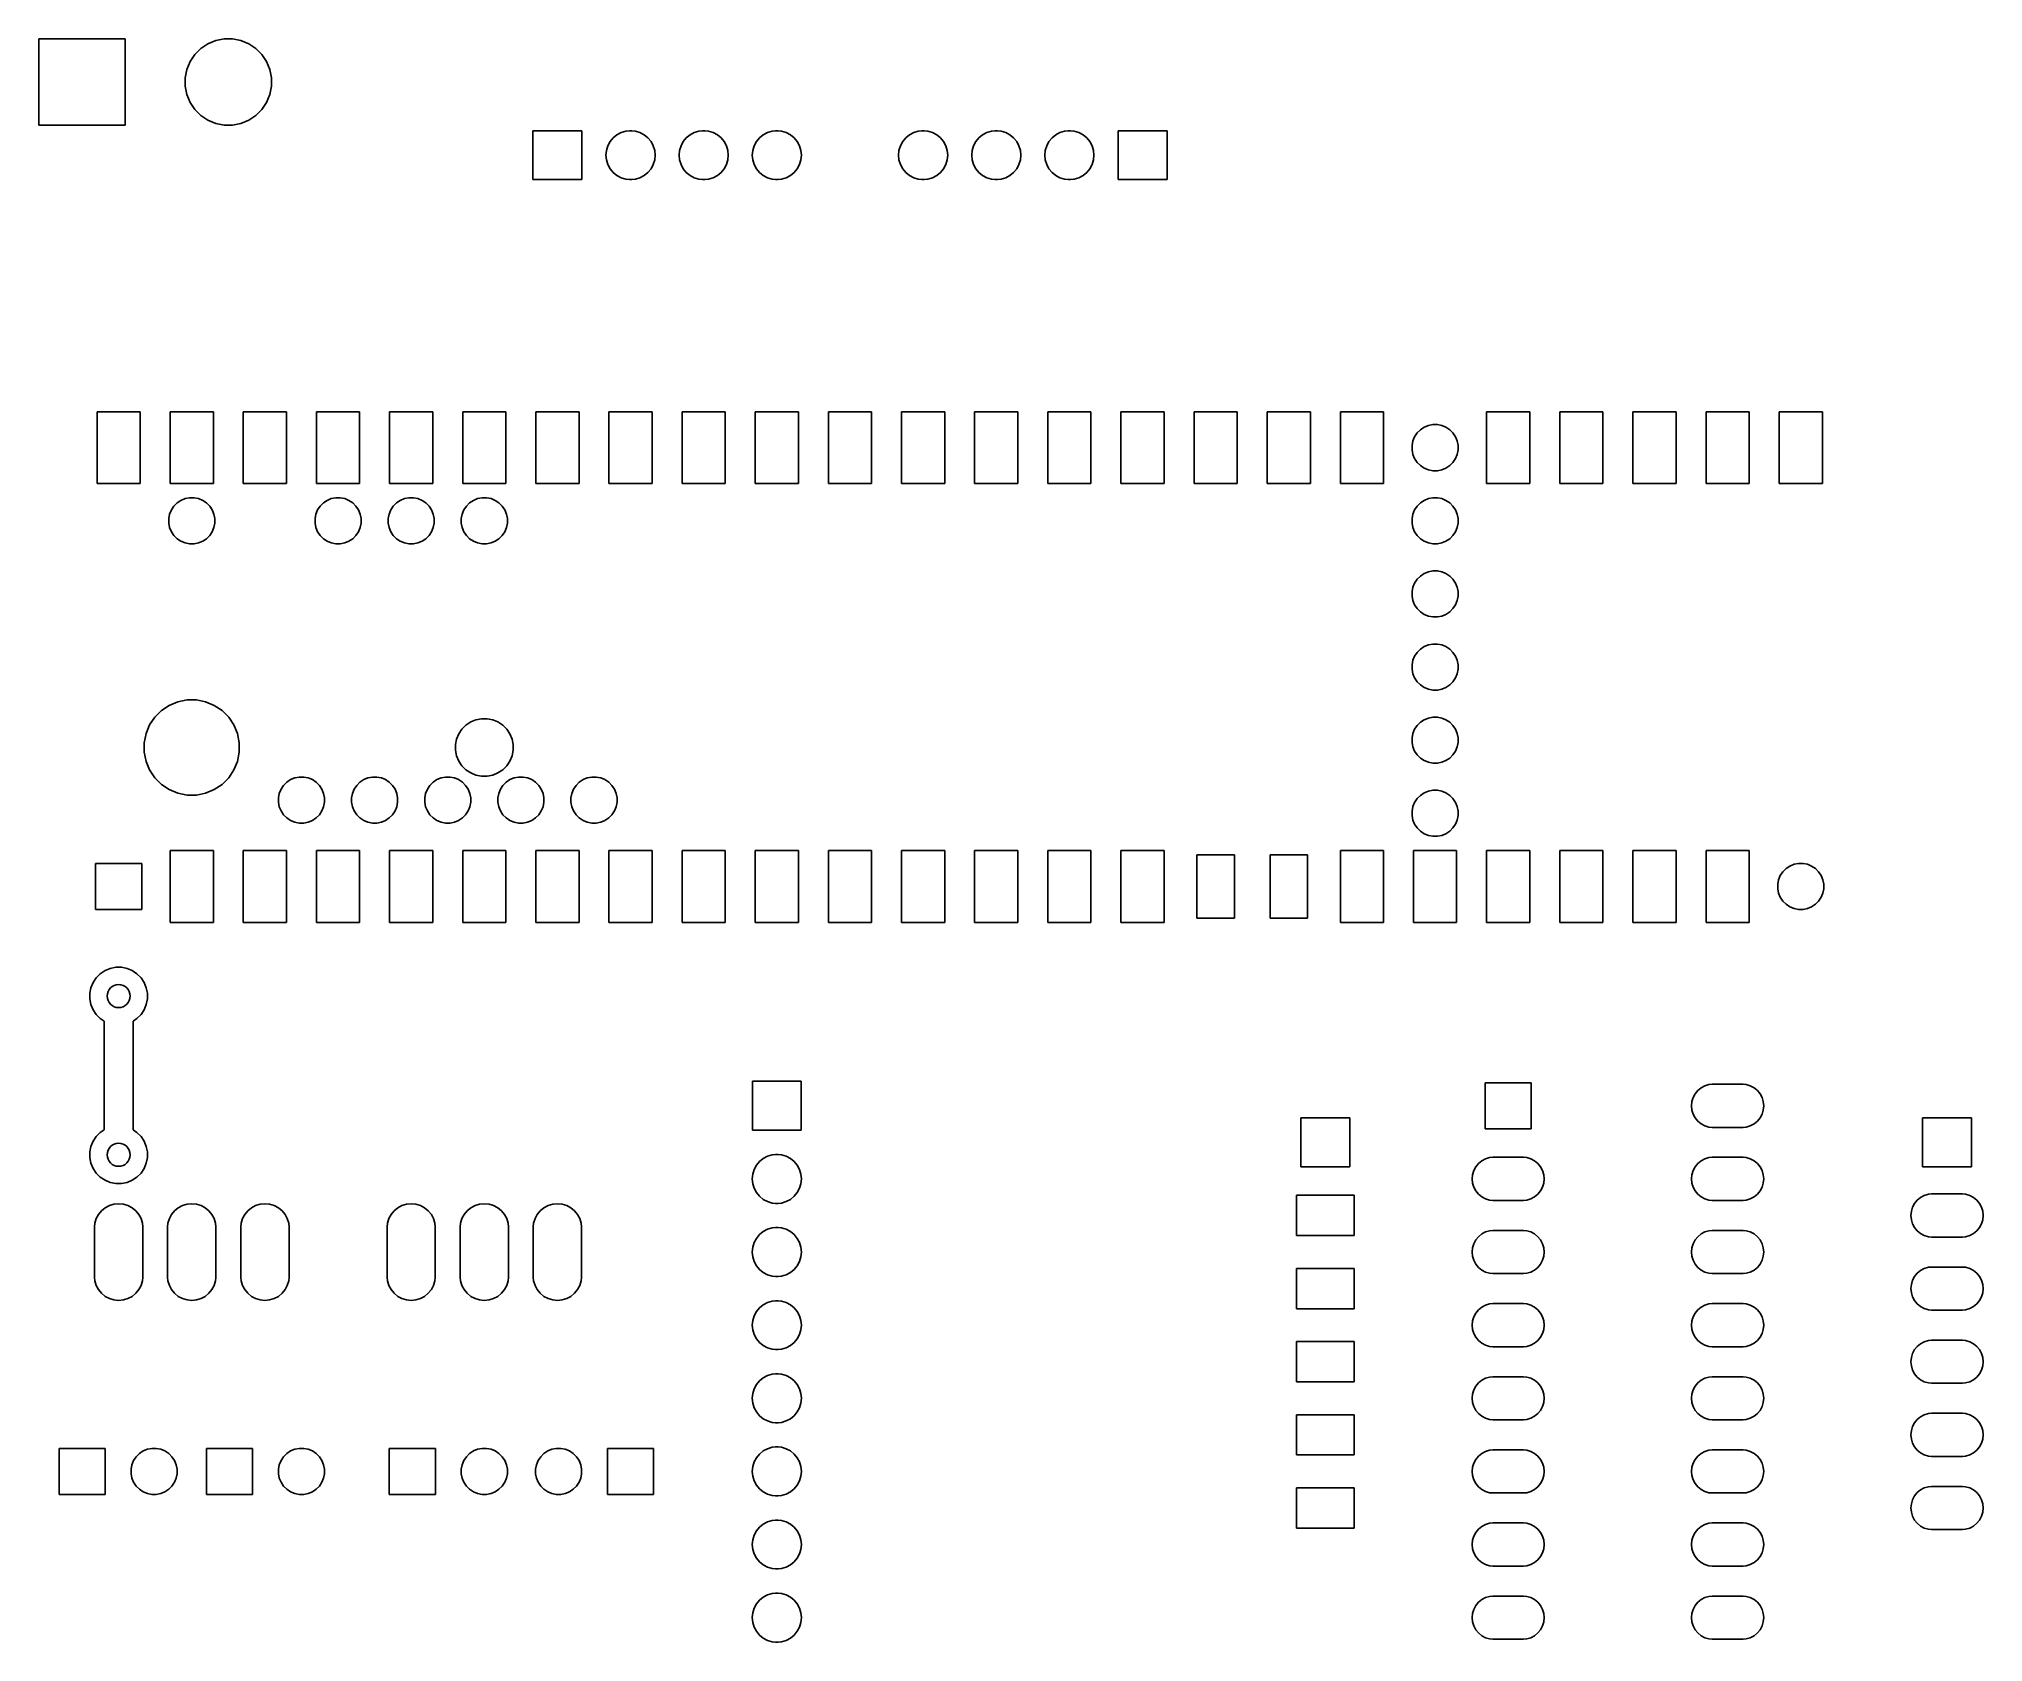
# Model space of a CAD drawing. Extents: x 81 to 148.6, y -132.9 to -77.2.
import ezdxf

# ---------------------------------------------------------------- set-up
doc = ezdxf.new("R2010")
doc.units = 0
doc.header["$MEASUREMENT"] = 0
doc.layers.add('BLACK', color=7, linetype='CONTINUOUS')

msp = doc.modelspace()

# ---------------------------------------------------------------- linework, layer by layer
at = {"layer": 'BLACK', "linetype": 'CONTINUOUS'}
for p, q in [((81.05, -80.24), (81.05, -77.24)), ((81.05, -77.24), (84.05, -77.24)), ((84.05, -77.24), (84.05, -80.24)), ((86.4649, -77.7838), (86.6738, -77.5749)), ((86.6738, -77.5749), (86.9195, -77.4107)), ((86.9195, -77.4107), (87.1925, -77.2976)), ((87.1925, -77.2976), (87.4823, -77.24)), ((87.4823, -77.24), (87.7777, -77.24)), ((87.7777, -77.24), (88.0675, -77.2976)), ((88.0675, -77.2976), (88.3405, -77.4107)), ((88.3405, -77.4107), (88.5862, -77.5749)), ((88.5862, -77.5749), (88.7951, -77.7838)), ((86.13, -78.5923), (86.1876, -78.3025)), ((86.1876, -78.3025), (86.3007, -78.0295)), ((86.3007, -78.0295), (86.4649, -77.7838)), ((88.7951, -77.7838), (88.9593, -78.0295)), ((88.9593, -78.0295), (89.0724, -78.3025)), ((89.0724, -78.3025), (89.13, -78.5923)), ((86.13, -78.8877), (86.13, -78.5923)), ((86.1876, -79.1775), (86.13, -78.8877)), ((89.13, -78.8877), (89.0724, -79.1775)), ((89.13, -78.5923), (89.13, -78.8877)), ((86.3007, -79.4505), (86.1876, -79.1775)), ((86.4649, -79.6962), (86.3007, -79.4505)), ((88.9593, -79.4505), (88.7951, -79.6962)), ((89.0724, -79.1775), (88.9593, -79.4505)), ((84.05, -80.24), (81.05, -80.24)), ((86.6738, -79.9051), (86.4649, -79.6962)), ((86.9195, -80.0693), (86.6738, -79.9051)), ((87.1925, -80.1824), (86.9195, -80.0693)), ((87.4823, -80.24), (87.1925, -80.1824)), ((87.7777, -80.24), (87.4823, -80.24)), ((88.0675, -80.1824), (87.7777, -80.24)), ((88.3405, -80.0693), (88.0675, -80.1824)), ((88.5862, -79.9051), (88.3405, -80.0693)), ((88.7951, -79.6962), (88.5862, -79.9051)), ((98.21, -82.13), (98.21, -80.43)), ((98.21, -80.43), (99.91, -80.43)), ((99.91, -80.43), (99.91, -82.13)), ((100.762, -81.1134), (100.811, -80.9531)), ((100.811, -80.9531), (100.89, -80.8055)), ((100.89, -80.8055), (100.996, -80.6761)), ((100.996, -80.6761), (101.125, -80.5698)), ((101.125, -80.5698), (101.273, -80.4909)), ((101.273, -80.4909), (101.433, -80.4423)), ((101.433, -80.4423), (101.558, -80.43)), ((101.558, -80.43), (101.642, -80.43)), ((101.642, -80.43), (101.767, -80.4423)), ((101.767, -80.4423), (101.927, -80.4909)), ((101.927, -80.4909), (102.075, -80.5698)), ((102.075, -80.5698), (102.204, -80.6761)), ((102.204, -80.6761), (102.31, -80.8055)), ((102.31, -80.8055), (102.389, -80.9531)), ((102.389, -80.9531), (102.438, -81.1134)), ((103.302, -81.1134), (103.351, -80.9531)), ((103.351, -80.9531), (103.43, -80.8055)), ((103.43, -80.8055), (103.536, -80.6761)), ((103.536, -80.6761), (103.665, -80.5698)), ((103.665, -80.5698), (103.813, -80.4909)), ((103.813, -80.4909), (103.973, -80.4423)), ((103.973, -80.4423), (104.098, -80.43)), ((104.098, -80.43), (104.182, -80.43)), ((104.182, -80.43), (104.307, -80.4423)), ((104.307, -80.4423), (104.467, -80.4909)), ((104.467, -80.4909), (104.615, -80.5698)), ((104.615, -80.5698), (104.744, -80.6761)), ((104.744, -80.6761), (104.85, -80.8055)), ((104.85, -80.8055), (104.929, -80.9531)), ((104.929, -80.9531), (104.978, -81.1134)), ((105.842, -81.1134), (105.891, -80.9531)), ((105.891, -80.9531), (105.97, -80.8055)), ((105.97, -80.8055), (106.076, -80.6761)), ((106.076, -80.6761), (106.205, -80.5698)), ((106.205, -80.5698), (106.353, -80.4909)), ((106.353, -80.4909), (106.513, -80.4423)), ((106.513, -80.4423), (106.638, -80.43)), ((106.638, -80.43), (106.722, -80.43)), ((106.722, -80.43), (106.847, -80.4423)), ((106.847, -80.4423), (107.007, -80.4909)), ((107.007, -80.4909), (107.155, -80.5698)), ((107.155, -80.5698), (107.284, -80.6761)), ((107.284, -80.6761), (107.39, -80.8055)), ((107.39, -80.8055), (107.469, -80.9531)), ((107.469, -80.9531), (107.518, -81.1134)), ((110.922, -81.1134), (110.971, -80.9531)), ((110.971, -80.9531), (111.05, -80.8055)), ((111.05, -80.8055), (111.156, -80.6761)), ((111.156, -80.6761), (111.285, -80.5698)), ((111.285, -80.5698), (111.433, -80.4909)), ((111.433, -80.4909), (111.593, -80.4423)), ((111.593, -80.4423), (111.718, -80.43)), ((111.718, -80.43), (111.802, -80.43)), ((111.802, -80.43), (111.927, -80.4423)), ((111.927, -80.4423), (112.087, -80.4909)), ((112.087, -80.4909), (112.235, -80.5698)), ((112.235, -80.5698), (112.364, -80.6761)), ((112.364, -80.6761), (112.47, -80.8055)), ((112.47, -80.8055), (112.549, -80.9531)), ((112.549, -80.9531), (112.598, -81.1134)), ((113.462, -81.1134), (113.511, -80.9531)), ((113.511, -80.9531), (113.59, -80.8055)), ((113.59, -80.8055), (113.696, -80.6761)), ((113.696, -80.6761), (113.825, -80.5698)), ((113.825, -80.5698), (113.973, -80.4909)), ((113.973, -80.4909), (114.133, -80.4423)), ((114.133, -80.4423), (114.258, -80.43)), ((114.258, -80.43), (114.342, -80.43)), ((114.342, -80.43), (114.467, -80.4423)), ((114.467, -80.4423), (114.627, -80.4909)), ((114.627, -80.4909), (114.775, -80.5698)), ((114.775, -80.5698), (114.904, -80.6761)), ((114.904, -80.6761), (115.01, -80.8055)), ((115.01, -80.8055), (115.089, -80.9531)), ((115.089, -80.9531), (115.138, -81.1134)), ((116.002, -81.1134), (116.051, -80.9531)), ((116.051, -80.9531), (116.13, -80.8055)), ((116.13, -80.8055), (116.236, -80.6761)), ((116.236, -80.6761), (116.365, -80.5698)), ((116.365, -80.5698), (116.513, -80.4909)), ((116.513, -80.4909), (116.673, -80.4423)), ((116.673, -80.4423), (116.798, -80.43)), ((116.798, -80.43), (116.882, -80.43)), ((116.882, -80.43), (117.007, -80.4423)), ((117.007, -80.4423), (117.167, -80.4909)), ((117.167, -80.4909), (117.315, -80.5698)), ((117.315, -80.5698), (117.444, -80.6761)), ((117.444, -80.6761), (117.55, -80.8055)), ((117.55, -80.8055), (117.629, -80.9531)), ((117.629, -80.9531), (117.678, -81.1134)), ((118.53, -82.13), (118.53, -80.43)), ((118.53, -80.43), (120.23, -80.43)), ((120.23, -80.43), (120.23, -82.13)), ((100.746, -81.28), (100.762, -81.1134)), ((100.762, -81.4466), (100.746, -81.28)), ((100.811, -81.6069), (100.762, -81.4466)), ((100.89, -81.7545), (100.811, -81.6069)), ((102.389, -81.6069), (102.31, -81.7545)), ((102.438, -81.4466), (102.389, -81.6069)), ((102.438, -81.1134), (102.454, -81.28)), ((102.454, -81.28), (102.438, -81.4466)), ((103.286, -81.28), (103.302, -81.1134)), ((103.302, -81.4466), (103.286, -81.28)), ((103.351, -81.6069), (103.302, -81.4466)), ((103.43, -81.7545), (103.351, -81.6069)), ((104.929, -81.6069), (104.85, -81.7545)), ((104.978, -81.4466), (104.929, -81.6069)), ((104.978, -81.1134), (104.994, -81.28)), ((104.994, -81.28), (104.978, -81.4466)), ((105.826, -81.28), (105.842, -81.1134)), ((105.842, -81.4466), (105.826, -81.28)), ((105.891, -81.6069), (105.842, -81.4466)), ((105.97, -81.7545), (105.891, -81.6069)), ((107.469, -81.6069), (107.39, -81.7545)), ((107.518, -81.4466), (107.469, -81.6069)), ((107.518, -81.1134), (107.534, -81.28)), ((107.534, -81.28), (107.518, -81.4466)), ((110.906, -81.28), (110.922, -81.1134)), ((110.922, -81.4466), (110.906, -81.28)), ((110.971, -81.6069), (110.922, -81.4466)), ((111.05, -81.7545), (110.971, -81.6069)), ((112.549, -81.6069), (112.47, -81.7545)), ((112.598, -81.4466), (112.549, -81.6069)), ((112.598, -81.1134), (112.614, -81.28)), ((112.614, -81.28), (112.598, -81.4466)), ((113.446, -81.28), (113.462, -81.1134)), ((113.462, -81.4466), (113.446, -81.28)), ((113.511, -81.6069), (113.462, -81.4466)), ((113.59, -81.7545), (113.511, -81.6069)), ((115.089, -81.6069), (115.01, -81.7545)), ((115.138, -81.4466), (115.089, -81.6069)), ((115.138, -81.1134), (115.154, -81.28)), ((115.154, -81.28), (115.138, -81.4466)), ((115.986, -81.28), (116.002, -81.1134)), ((116.002, -81.4466), (115.986, -81.28)), ((116.051, -81.6069), (116.002, -81.4466)), ((116.13, -81.7545), (116.051, -81.6069)), ((117.629, -81.6069), (117.55, -81.7545)), ((117.678, -81.4466), (117.629, -81.6069)), ((117.678, -81.1134), (117.694, -81.28)), ((117.694, -81.28), (117.678, -81.4466)), ((99.91, -82.13), (98.21, -82.13)), ((100.996, -81.8839), (100.89, -81.7545)), ((101.125, -81.9902), (100.996, -81.8839)), ((101.273, -82.0691), (101.125, -81.9902)), ((101.433, -82.1177), (101.273, -82.0691)), ((101.558, -82.13), (101.433, -82.1177)), ((101.642, -82.13), (101.558, -82.13)), ((101.767, -82.1177), (101.642, -82.13)), ((101.927, -82.0691), (101.767, -82.1177)), ((102.075, -81.9902), (101.927, -82.0691)), ((102.204, -81.8839), (102.075, -81.9902)), ((102.31, -81.7545), (102.204, -81.8839)), ((103.536, -81.8839), (103.43, -81.7545)), ((103.665, -81.9902), (103.536, -81.8839)), ((103.813, -82.0691), (103.665, -81.9902)), ((103.973, -82.1177), (103.813, -82.0691)), ((104.098, -82.13), (103.973, -82.1177)), ((104.182, -82.13), (104.098, -82.13)), ((104.307, -82.1177), (104.182, -82.13)), ((104.467, -82.0691), (104.307, -82.1177)), ((104.615, -81.9902), (104.467, -82.0691)), ((104.744, -81.8839), (104.615, -81.9902)), ((104.85, -81.7545), (104.744, -81.8839)), ((106.076, -81.8839), (105.97, -81.7545)), ((106.205, -81.9902), (106.076, -81.8839)), ((106.353, -82.0691), (106.205, -81.9902)), ((106.513, -82.1177), (106.353, -82.0691)), ((106.638, -82.13), (106.513, -82.1177)), ((106.722, -82.13), (106.638, -82.13)), ((106.847, -82.1177), (106.722, -82.13)), ((107.007, -82.0691), (106.847, -82.1177)), ((107.155, -81.9902), (107.007, -82.0691)), ((107.284, -81.8839), (107.155, -81.9902)), ((107.39, -81.7545), (107.284, -81.8839)), ((111.156, -81.8839), (111.05, -81.7545)), ((111.285, -81.9902), (111.156, -81.8839)), ((111.433, -82.0691), (111.285, -81.9902)), ((111.593, -82.1177), (111.433, -82.0691)), ((111.718, -82.13), (111.593, -82.1177)), ((111.802, -82.13), (111.718, -82.13)), ((111.927, -82.1177), (111.802, -82.13)), ((112.087, -82.0691), (111.927, -82.1177)), ((112.235, -81.9902), (112.087, -82.0691)), ((112.364, -81.8839), (112.235, -81.9902)), ((112.47, -81.7545), (112.364, -81.8839)), ((113.696, -81.8839), (113.59, -81.7545)), ((113.825, -81.9902), (113.696, -81.8839)), ((113.973, -82.0691), (113.825, -81.9902)), ((114.133, -82.1177), (113.973, -82.0691)), ((114.258, -82.13), (114.133, -82.1177)), ((114.342, -82.13), (114.258, -82.13)), ((114.467, -82.1177), (114.342, -82.13)), ((114.627, -82.0691), (114.467, -82.1177)), ((114.775, -81.9902), (114.627, -82.0691)), ((114.904, -81.8839), (114.775, -81.9902)), ((115.01, -81.7545), (114.904, -81.8839)), ((116.236, -81.8839), (116.13, -81.7545)), ((116.365, -81.9902), (116.236, -81.8839)), ((116.513, -82.0691), (116.365, -81.9902)), ((116.673, -82.1177), (116.513, -82.0691)), ((116.798, -82.13), (116.673, -82.1177)), ((116.882, -82.13), (116.798, -82.13)), ((117.007, -82.1177), (116.882, -82.13)), ((117.167, -82.0691), (117.007, -82.1177)), ((117.315, -81.9902), (117.167, -82.0691)), ((117.444, -81.8839), (117.315, -81.9902)), ((117.55, -81.7545), (117.444, -81.8839)), ((120.23, -82.13), (118.53, -82.13)), ((83.07, -92.69), (83.07, -90.19)), ((83.07, -90.19), (84.57, -90.19)), ((84.57, -90.19), (84.57, -92.69)), ((85.61, -92.69), (85.61, -90.19)), ((85.61, -90.19), (87.11, -90.19)), ((87.11, -90.19), (87.11, -92.69)), ((88.15, -92.69), (88.15, -90.19)), ((88.15, -90.19), (89.65, -90.19)), ((89.65, -90.19), (89.65, -92.69)), ((90.69, -92.69), (90.69, -90.19)), ((90.69, -90.19), (92.19, -90.19)), ((92.19, -90.19), (92.19, -92.69)), ((93.23, -92.69), (93.23, -90.19)), ((93.23, -90.19), (94.73, -90.19)), ((94.73, -90.19), (94.73, -92.69)), ((95.77, -92.69), (95.77, -90.19)), ((95.77, -90.19), (97.27, -90.19)), ((97.27, -90.19), (97.27, -92.69)), ((98.31, -92.69), (98.31, -90.19)), ((98.31, -90.19), (99.81, -90.19)), ((99.81, -90.19), (99.81, -92.69)), ((100.85, -92.69), (100.85, -90.19)), ((100.85, -90.19), (102.35, -90.19)), ((102.35, -90.19), (102.35, -92.69)), ((103.39, -92.69), (103.39, -90.19)), ((103.39, -90.19), (104.89, -90.19)), ((104.89, -90.19), (104.89, -92.69)), ((105.93, -92.69), (105.93, -90.19)), ((105.93, -90.19), (107.43, -90.19)), ((107.43, -90.19), (107.43, -92.69)), ((108.47, -92.69), (108.47, -90.19)), ((108.47, -90.19), (109.97, -90.19)), ((109.97, -90.19), (109.97, -92.69)), ((111.01, -92.69), (111.01, -90.19)), ((111.01, -90.19), (112.51, -90.19)), ((112.51, -90.19), (112.51, -92.69)), ((113.55, -92.69), (113.55, -90.19)), ((113.55, -90.19), (115.05, -90.19)), ((115.05, -90.19), (115.05, -92.69)), ((116.09, -92.69), (116.09, -90.19)), ((116.09, -90.19), (117.59, -90.19)), ((117.59, -90.19), (117.59, -92.69)), ((118.63, -92.69), (118.63, -90.19)), ((118.63, -90.19), (120.13, -90.19)), ((120.13, -90.19), (120.13, -92.69)), ((121.17, -92.69), (121.17, -90.19)), ((121.17, -90.19), (122.67, -90.19)), ((122.67, -90.19), (122.67, -92.69)), ((123.71, -92.69), (123.71, -90.19)), ((123.71, -90.19), (125.21, -90.19)), ((125.21, -90.19), (125.21, -92.69)), ((126.25, -92.69), (126.25, -90.19)), ((126.25, -90.19), (127.75, -90.19)), ((127.75, -90.19), (127.75, -92.69)), ((131.33, -92.69), (131.33, -90.19)), ((131.33, -90.19), (132.83, -90.19)), ((132.83, -90.19), (132.83, -92.69)), ((133.87, -92.69), (133.87, -90.19)), ((133.87, -90.19), (135.37, -90.19)), ((135.37, -90.19), (135.37, -92.69)), ((136.41, -92.69), (136.41, -90.19)), ((136.41, -90.19), (137.91, -90.19)), ((137.91, -90.19), (137.91, -92.69)), ((138.95, -92.69), (138.95, -90.19)), ((138.95, -90.19), (140.45, -90.19)), ((140.45, -90.19), (140.45, -92.69)), ((141.49, -92.69), (141.49, -90.19)), ((141.49, -90.19), (142.99, -90.19)), ((142.99, -90.19), (142.99, -92.69)), ((128.771, -91.2066), (128.831, -91.0611)), ((128.831, -91.0611), (128.919, -90.93)), ((128.919, -90.93), (129.03, -90.8186)), ((129.03, -90.8186), (129.161, -90.731)), ((129.161, -90.731), (129.307, -90.6707)), ((129.307, -90.6707), (129.461, -90.64)), ((129.461, -90.64), (129.619, -90.64)), ((129.619, -90.64), (129.773, -90.6707)), ((129.773, -90.6707), (129.919, -90.731)), ((129.919, -90.731), (130.05, -90.8186)), ((130.05, -90.8186), (130.161, -90.93)), ((130.161, -90.93), (130.249, -91.0611)), ((130.249, -91.0611), (130.309, -91.2066)), ((128.74, -91.3612), (128.771, -91.2066)), ((128.74, -91.5188), (128.74, -91.3612)), ((128.771, -91.6734), (128.74, -91.5188)), ((128.831, -91.8189), (128.771, -91.6734)), ((128.919, -91.95), (128.831, -91.8189)), ((130.249, -91.8189), (130.161, -91.95)), ((130.309, -91.6734), (130.249, -91.8189)), ((130.309, -91.2066), (130.34, -91.3612)), ((130.34, -91.5188), (130.309, -91.6734)), ((130.34, -91.3612), (130.34, -91.5188)), ((129.03, -92.0614), (128.919, -91.95)), ((129.161, -92.149), (129.03, -92.0614)), ((129.307, -92.2093), (129.161, -92.149)), ((129.461, -92.24), (129.307, -92.2093)), ((129.619, -92.24), (129.461, -92.24)), ((129.773, -92.2093), (129.619, -92.24)), ((129.919, -92.149), (129.773, -92.2093)), ((130.05, -92.0614), (129.919, -92.149)), ((130.161, -91.95), (130.05, -92.0614)), ((84.57, -92.69), (83.07, -92.69)), ((87.11, -92.69), (85.61, -92.69)), ((86.1266, -93.2107), (86.2812, -93.18)), ((86.2812, -93.18), (86.4388, -93.18)), ((86.4388, -93.18), (86.5934, -93.2107)), ((89.65, -92.69), (88.15, -92.69)), ((92.19, -92.69), (90.69, -92.69)), ((91.2066, -93.2107), (91.3612, -93.18)), ((91.3612, -93.18), (91.5188, -93.18)), ((91.5188, -93.18), (91.6734, -93.2107)), ((94.73, -92.69), (93.23, -92.69)), ((93.7466, -93.2107), (93.9012, -93.18)), ((93.9012, -93.18), (94.0588, -93.18)), ((94.0588, -93.18), (94.2134, -93.2107)), ((97.27, -92.69), (95.77, -92.69)), ((96.2866, -93.2107), (96.4412, -93.18)), ((96.4412, -93.18), (96.5988, -93.18)), ((96.5988, -93.18), (96.7534, -93.2107)), ((99.81, -92.69), (98.31, -92.69)), ((102.35, -92.69), (100.85, -92.69)), ((104.89, -92.69), (103.39, -92.69)), ((107.43, -92.69), (105.93, -92.69)), ((109.97, -92.69), (108.47, -92.69)), ((112.51, -92.69), (111.01, -92.69)), ((115.05, -92.69), (113.55, -92.69)), ((117.59, -92.69), (116.09, -92.69)), ((120.13, -92.69), (118.63, -92.69)), ((122.67, -92.69), (121.17, -92.69)), ((125.21, -92.69), (123.71, -92.69)), ((127.75, -92.69), (126.25, -92.69)), ((129.307, -93.2107), (129.461, -93.18)), ((129.461, -93.18), (129.619, -93.18)), ((129.619, -93.18), (129.773, -93.2107)), ((132.83, -92.69), (131.33, -92.69)), ((135.37, -92.69), (133.87, -92.69)), ((137.91, -92.69), (136.41, -92.69)), ((140.45, -92.69), (138.95, -92.69)), ((142.99, -92.69), (141.49, -92.69)), ((85.56, -93.9012), (85.5907, -93.7466)), ((85.5907, -93.7466), (85.651, -93.6011)), ((85.651, -93.6011), (85.7386, -93.47)), ((85.7386, -93.47), (85.85, -93.3586)), ((85.85, -93.3586), (85.9811, -93.271)), ((85.9811, -93.271), (86.1266, -93.2107)), ((86.5934, -93.2107), (86.7389, -93.271)), ((86.7389, -93.271), (86.87, -93.3586)), ((86.87, -93.3586), (86.9814, -93.47)), ((86.9814, -93.47), (87.069, -93.6011)), ((87.069, -93.6011), (87.1293, -93.7466)), ((87.1293, -93.7466), (87.16, -93.9012)), ((90.64, -93.9012), (90.6707, -93.7466)), ((90.6707, -93.7466), (90.731, -93.6011)), ((90.731, -93.6011), (90.8186, -93.47)), ((90.8186, -93.47), (90.93, -93.3586)), ((90.93, -93.3586), (91.0611, -93.271)), ((91.0611, -93.271), (91.2066, -93.2107)), ((91.6734, -93.2107), (91.8189, -93.271)), ((91.8189, -93.271), (91.95, -93.3586)), ((91.95, -93.3586), (92.0614, -93.47)), ((92.0614, -93.47), (92.149, -93.6011)), ((92.149, -93.6011), (92.2093, -93.7466)), ((92.2093, -93.7466), (92.24, -93.9012)), ((93.18, -93.9012), (93.2107, -93.7466)), ((93.2107, -93.7466), (93.271, -93.6011)), ((93.271, -93.6011), (93.3586, -93.47)), ((93.3586, -93.47), (93.47, -93.3586)), ((93.47, -93.3586), (93.6011, -93.271)), ((93.6011, -93.271), (93.7466, -93.2107)), ((94.2134, -93.2107), (94.3589, -93.271)), ((94.3589, -93.271), (94.49, -93.3586)), ((94.49, -93.3586), (94.6014, -93.47)), ((94.6014, -93.47), (94.689, -93.6011)), ((94.689, -93.6011), (94.7493, -93.7466)), ((94.7493, -93.7466), (94.78, -93.9012)), ((95.72, -93.9012), (95.7507, -93.7466)), ((95.7507, -93.7466), (95.811, -93.6011)), ((95.811, -93.6011), (95.8986, -93.47)), ((95.8986, -93.47), (96.01, -93.3586)), ((96.01, -93.3586), (96.1411, -93.271)), ((96.1411, -93.271), (96.2866, -93.2107)), ((96.7534, -93.2107), (96.8989, -93.271)), ((96.8989, -93.271), (97.03, -93.3586)), ((97.03, -93.3586), (97.1414, -93.47)), ((97.1414, -93.47), (97.229, -93.6011)), ((97.229, -93.6011), (97.2893, -93.7466)), ((97.2893, -93.7466), (97.32, -93.9012)), ((128.74, -93.9012), (128.771, -93.7466)), ((128.771, -93.7466), (128.831, -93.6011)), ((128.831, -93.6011), (128.919, -93.47)), ((128.919, -93.47), (129.03, -93.3586)), ((129.03, -93.3586), (129.161, -93.271)), ((129.161, -93.271), (129.307, -93.2107)), ((129.773, -93.2107), (129.919, -93.271)), ((129.919, -93.271), (130.05, -93.3586)), ((130.05, -93.3586), (130.161, -93.47)), ((130.161, -93.47), (130.249, -93.6011)), ((130.249, -93.6011), (130.309, -93.7466)), ((130.309, -93.7466), (130.34, -93.9012)), ((85.56, -94.0588), (85.56, -93.9012)), ((85.5907, -94.2134), (85.56, -94.0588)), ((85.651, -94.3589), (85.5907, -94.2134)), ((85.7386, -94.49), (85.651, -94.3589)), ((85.85, -94.6014), (85.7386, -94.49)), ((86.9814, -94.49), (86.87, -94.6014)), ((87.069, -94.3589), (86.9814, -94.49)), ((87.1293, -94.2134), (87.069, -94.3589)), ((87.16, -94.0588), (87.1293, -94.2134)), ((87.16, -93.9012), (87.16, -94.0588)), ((90.64, -94.0588), (90.64, -93.9012)), ((90.6707, -94.2134), (90.64, -94.0588)), ((90.731, -94.3589), (90.6707, -94.2134)), ((90.8186, -94.49), (90.731, -94.3589)), ((90.93, -94.6014), (90.8186, -94.49)), ((92.0614, -94.49), (91.95, -94.6014)), ((92.149, -94.3589), (92.0614, -94.49)), ((92.2093, -94.2134), (92.149, -94.3589)), ((92.24, -94.0588), (92.2093, -94.2134)), ((92.24, -93.9012), (92.24, -94.0588)), ((93.18, -94.0588), (93.18, -93.9012)), ((93.2107, -94.2134), (93.18, -94.0588)), ((93.271, -94.3589), (93.2107, -94.2134)), ((93.3586, -94.49), (93.271, -94.3589)), ((93.47, -94.6014), (93.3586, -94.49)), ((94.6014, -94.49), (94.49, -94.6014)), ((94.689, -94.3589), (94.6014, -94.49)), ((94.7493, -94.2134), (94.689, -94.3589)), ((94.78, -94.0588), (94.7493, -94.2134)), ((94.78, -93.9012), (94.78, -94.0588)), ((95.72, -94.0588), (95.72, -93.9012)), ((95.7507, -94.2134), (95.72, -94.0588)), ((95.811, -94.3589), (95.7507, -94.2134)), ((95.8986, -94.49), (95.811, -94.3589)), ((96.01, -94.6014), (95.8986, -94.49)), ((97.1414, -94.49), (97.03, -94.6014)), ((97.229, -94.3589), (97.1414, -94.49)), ((97.2893, -94.2134), (97.229, -94.3589)), ((97.32, -94.0588), (97.2893, -94.2134)), ((97.32, -93.9012), (97.32, -94.0588)), ((128.74, -94.0588), (128.74, -93.9012)), ((128.771, -94.2134), (128.74, -94.0588)), ((128.831, -94.3589), (128.771, -94.2134)), ((128.919, -94.49), (128.831, -94.3589)), ((129.03, -94.6014), (128.919, -94.49)), ((130.161, -94.49), (130.05, -94.6014)), ((130.249, -94.3589), (130.161, -94.49)), ((130.309, -94.2134), (130.249, -94.3589)), ((130.34, -94.0588), (130.309, -94.2134)), ((130.34, -93.9012), (130.34, -94.0588)), ((85.9811, -94.689), (85.85, -94.6014)), ((86.1266, -94.7493), (85.9811, -94.689)), ((86.2812, -94.78), (86.1266, -94.7493)), ((86.4388, -94.78), (86.2812, -94.78)), ((86.5934, -94.7493), (86.4388, -94.78)), ((86.7389, -94.689), (86.5934, -94.7493)), ((86.87, -94.6014), (86.7389, -94.689)), ((91.0611, -94.689), (90.93, -94.6014)), ((91.2066, -94.7493), (91.0611, -94.689)), ((91.3612, -94.78), (91.2066, -94.7493)), ((91.5188, -94.78), (91.3612, -94.78)), ((91.6734, -94.7493), (91.5188, -94.78)), ((91.8189, -94.689), (91.6734, -94.7493)), ((91.95, -94.6014), (91.8189, -94.689)), ((93.6011, -94.689), (93.47, -94.6014)), ((93.7466, -94.7493), (93.6011, -94.689)), ((93.9012, -94.78), (93.7466, -94.7493)), ((94.0588, -94.78), (93.9012, -94.78)), ((94.2134, -94.7493), (94.0588, -94.78)), ((94.3589, -94.689), (94.2134, -94.7493)), ((94.49, -94.6014), (94.3589, -94.689)), ((96.1411, -94.689), (96.01, -94.6014)), ((96.2866, -94.7493), (96.1411, -94.689)), ((96.4412, -94.78), (96.2866, -94.7493)), ((96.5988, -94.78), (96.4412, -94.78)), ((96.7534, -94.7493), (96.5988, -94.78)), ((96.8989, -94.689), (96.7534, -94.7493)), ((97.03, -94.6014), (96.8989, -94.689)), ((129.161, -94.689), (129.03, -94.6014)), ((129.307, -94.7493), (129.161, -94.689)), ((129.461, -94.78), (129.307, -94.7493)), ((129.619, -94.78), (129.461, -94.78)), ((129.773, -94.7493), (129.619, -94.78)), ((129.919, -94.689), (129.773, -94.7493)), ((130.05, -94.6014), (129.919, -94.689)), ((129.03, -95.8986), (129.161, -95.811)), ((129.161, -95.811), (129.307, -95.7507)), ((129.307, -95.7507), (129.461, -95.72)), ((129.461, -95.72), (129.619, -95.72)), ((129.619, -95.72), (129.773, -95.7507)), ((129.773, -95.7507), (129.919, -95.811)), ((129.919, -95.811), (130.05, -95.8986)), ((128.74, -96.4412), (128.771, -96.2866)), ((128.74, -96.5988), (128.74, -96.4412)), ((128.771, -96.2866), (128.831, -96.1411)), ((128.831, -96.1411), (128.919, -96.01)), ((128.919, -96.01), (129.03, -95.8986)), ((130.05, -95.8986), (130.161, -96.01)), ((130.161, -96.01), (130.249, -96.1411)), ((130.249, -96.1411), (130.309, -96.2866)), ((130.309, -96.2866), (130.34, -96.4412)), ((130.34, -96.4412), (130.34, -96.5988)), ((128.771, -96.7534), (128.74, -96.5988)), ((128.831, -96.8989), (128.771, -96.7534)), ((128.919, -97.03), (128.831, -96.8989)), ((129.03, -97.1414), (128.919, -97.03)), ((129.161, -97.229), (129.03, -97.1414)), ((129.307, -97.2893), (129.161, -97.229)), ((129.919, -97.229), (129.773, -97.2893)), ((130.05, -97.1414), (129.919, -97.229)), ((130.161, -97.03), (130.05, -97.1414)), ((130.249, -96.8989), (130.161, -97.03)), ((130.309, -96.7534), (130.249, -96.8989)), ((130.34, -96.5988), (130.309, -96.7534)), ((129.461, -97.32), (129.307, -97.2893)), ((129.619, -97.32), (129.461, -97.32)), ((129.773, -97.2893), (129.619, -97.32)), ((128.831, -98.6811), (128.919, -98.55)), ((128.919, -98.55), (129.03, -98.4386)), ((129.03, -98.4386), (129.161, -98.351)), ((129.161, -98.351), (129.307, -98.2907)), ((129.307, -98.2907), (129.461, -98.26)), ((129.461, -98.26), (129.619, -98.26)), ((129.619, -98.26), (129.773, -98.2907)), ((129.773, -98.2907), (129.919, -98.351)), ((129.919, -98.351), (130.05, -98.4386)), ((130.05, -98.4386), (130.161, -98.55)), ((130.161, -98.55), (130.249, -98.6811)), ((128.74, -98.9812), (128.771, -98.8266)), ((128.74, -99.1388), (128.74, -98.9812)), ((128.771, -99.2934), (128.74, -99.1388)), ((128.771, -98.8266), (128.831, -98.6811)), ((130.249, -98.6811), (130.309, -98.8266)), ((130.309, -98.8266), (130.34, -98.9812)), ((130.34, -99.1388), (130.309, -99.2934)), ((130.34, -98.9812), (130.34, -99.1388)), ((128.831, -99.4389), (128.771, -99.2934)), ((128.919, -99.57), (128.831, -99.4389)), ((129.03, -99.6814), (128.919, -99.57)), ((129.161, -99.769), (129.03, -99.6814)), ((129.307, -99.8293), (129.161, -99.769)), ((129.461, -99.86), (129.307, -99.8293)), ((129.619, -99.86), (129.461, -99.86)), ((129.773, -99.8293), (129.619, -99.86)), ((129.919, -99.769), (129.773, -99.8293)), ((130.05, -99.6814), (129.919, -99.769)), ((130.161, -99.57), (130.05, -99.6814)), ((130.249, -99.4389), (130.161, -99.57)), ((130.309, -99.2934), (130.249, -99.4389)), ((85.0776, -100.802), (85.3075, -100.572)), ((85.3075, -100.572), (85.578, -100.391)), ((85.578, -100.391), (85.8784, -100.266)), ((85.8784, -100.266), (86.1974, -100.203)), ((86.1974, -100.203), (86.5226, -100.203)), ((86.5226, -100.203), (86.8416, -100.266)), ((86.8416, -100.266), (87.142, -100.391)), ((87.142, -100.391), (87.4125, -100.572)), ((87.4125, -100.572), (87.6424, -100.802)), ((84.7724, -101.372), (84.8969, -101.072)), ((84.8969, -101.072), (85.0776, -100.802)), ((87.6424, -100.802), (87.8231, -101.072)), ((87.8231, -101.072), (87.9476, -101.372)), ((95.6338, -101.38), (95.7432, -101.217)), ((95.7432, -101.217), (95.8825, -101.077)), ((95.8825, -101.077), (96.0463, -100.968)), ((96.0463, -100.968), (96.2283, -100.892)), ((96.2283, -100.892), (96.4215, -100.854)), ((96.4215, -100.854), (96.6185, -100.854)), ((96.6185, -100.854), (96.8117, -100.892)), ((96.8117, -100.892), (96.9937, -100.968)), ((96.9937, -100.968), (97.1575, -101.077)), ((97.1575, -101.077), (97.2968, -101.217)), ((97.2968, -101.217), (97.4062, -101.38)), ((128.771, -101.367), (128.831, -101.221)), ((128.831, -101.221), (128.919, -101.09)), ((128.919, -101.09), (129.03, -100.979)), ((129.03, -100.979), (129.161, -100.891)), ((129.161, -100.891), (129.307, -100.831)), ((129.307, -100.831), (129.461, -100.8)), ((129.461, -100.8), (129.619, -100.8)), ((129.619, -100.8), (129.773, -100.831)), ((129.773, -100.831), (129.919, -100.891)), ((129.919, -100.891), (130.05, -100.979)), ((130.05, -100.979), (130.161, -101.09)), ((130.161, -101.09), (130.249, -101.221)), ((130.249, -101.221), (130.309, -101.367)), ((84.709, -101.691), (84.7724, -101.372)), ((84.709, -102.017), (84.709, -101.691)), ((87.9476, -101.372), (88.011, -101.691)), ((88.011, -101.691), (88.011, -102.017)), ((95.52, -101.756), (95.5584, -101.562)), ((95.52, -101.952), (95.52, -101.756)), ((95.5584, -102.146), (95.52, -101.952)), ((95.5584, -101.562), (95.6338, -101.38)), ((97.4062, -101.38), (97.4816, -101.562)), ((97.4816, -101.562), (97.52, -101.756)), ((97.52, -101.952), (97.4816, -102.146)), ((97.52, -101.756), (97.52, -101.952)), ((128.74, -101.521), (128.771, -101.367)), ((128.74, -101.679), (128.74, -101.521)), ((128.771, -101.833), (128.74, -101.679)), ((128.831, -101.979), (128.771, -101.833)), ((130.309, -101.833), (130.249, -101.979)), ((130.309, -101.367), (130.34, -101.521)), ((130.34, -101.679), (130.309, -101.833)), ((130.34, -101.521), (130.34, -101.679)), ((84.7724, -102.336), (84.709, -102.017)), ((84.8969, -102.636), (84.7724, -102.336)), ((85.0776, -102.906), (84.8969, -102.636)), ((87.8231, -102.636), (87.6424, -102.906)), ((87.9476, -102.336), (87.8231, -102.636)), ((88.011, -102.017), (87.9476, -102.336)), ((95.6338, -102.328), (95.5584, -102.146)), ((95.7432, -102.491), (95.6338, -102.328)), ((95.8825, -102.631), (95.7432, -102.491)), ((96.0463, -102.74), (95.8825, -102.631)), ((97.1575, -102.631), (96.9937, -102.74)), ((97.2968, -102.491), (97.1575, -102.631)), ((97.4062, -102.328), (97.2968, -102.491)), ((97.4816, -102.146), (97.4062, -102.328)), ((128.919, -102.11), (128.831, -101.979)), ((129.03, -102.221), (128.919, -102.11)), ((129.161, -102.309), (129.03, -102.221)), ((129.307, -102.369), (129.161, -102.309)), ((129.461, -102.4), (129.307, -102.369)), ((129.619, -102.4), (129.461, -102.4)), ((129.773, -102.369), (129.619, -102.4)), ((129.919, -102.309), (129.773, -102.369)), ((130.05, -102.221), (129.919, -102.309)), ((130.161, -102.11), (130.05, -102.221)), ((130.249, -101.979), (130.161, -102.11)), ((85.3075, -103.136), (85.0776, -102.906)), ((85.578, -103.317), (85.3075, -103.136)), ((87.4125, -103.136), (87.142, -103.317)), ((87.6424, -102.906), (87.4125, -103.136)), ((89.4007, -103.447), (89.461, -103.301)), ((89.461, -103.301), (89.5486, -103.17)), ((89.5486, -103.17), (89.66, -103.059)), ((89.66, -103.059), (89.7911, -102.971)), ((89.7911, -102.971), (89.9366, -102.911)), ((89.9366, -102.911), (90.0912, -102.88)), ((90.0912, -102.88), (90.2488, -102.88)), ((90.2488, -102.88), (90.4034, -102.911)), ((90.4034, -102.911), (90.5489, -102.971)), ((90.5489, -102.971), (90.68, -103.059)), ((90.68, -103.059), (90.7914, -103.17)), ((90.7914, -103.17), (90.879, -103.301)), ((90.879, -103.301), (90.9393, -103.447)), ((91.9407, -103.447), (92.001, -103.301)), ((92.001, -103.301), (92.0886, -103.17)), ((92.0886, -103.17), (92.2, -103.059)), ((92.2, -103.059), (92.3311, -102.971)), ((92.3311, -102.971), (92.4766, -102.911)), ((92.4766, -102.911), (92.6312, -102.88)), ((92.6312, -102.88), (92.7888, -102.88)), ((92.7888, -102.88), (92.9434, -102.911)), ((92.9434, -102.911), (93.0889, -102.971)), ((93.0889, -102.971), (93.22, -103.059)), ((93.22, -103.059), (93.3314, -103.17)), ((93.3314, -103.17), (93.419, -103.301)), ((93.419, -103.301), (93.4793, -103.447)), ((94.4807, -103.447), (94.541, -103.301)), ((94.541, -103.301), (94.6286, -103.17)), ((94.6286, -103.17), (94.74, -103.059)), ((94.74, -103.059), (94.8711, -102.971)), ((94.8711, -102.971), (95.0166, -102.911)), ((95.0166, -102.911), (95.1712, -102.88)), ((95.1712, -102.88), (95.3288, -102.88)), ((95.3288, -102.88), (95.4834, -102.911)), ((95.4834, -102.911), (95.6289, -102.971)), ((95.6289, -102.971), (95.76, -103.059)), ((95.76, -103.059), (95.8714, -103.17)), ((95.8714, -103.17), (95.959, -103.301)), ((95.959, -103.301), (96.0193, -103.447)), ((96.2283, -102.816), (96.0463, -102.74)), ((96.4215, -102.854), (96.2283, -102.816)), ((96.6185, -102.854), (96.4215, -102.854)), ((96.8117, -102.816), (96.6185, -102.854)), ((96.9937, -102.74), (96.8117, -102.816)), ((97.0207, -103.447), (97.081, -103.301)), ((97.081, -103.301), (97.1686, -103.17)), ((97.1686, -103.17), (97.28, -103.059)), ((97.28, -103.059), (97.4111, -102.971)), ((97.4111, -102.971), (97.5566, -102.911)), ((97.5566, -102.911), (97.7112, -102.88)), ((97.7112, -102.88), (97.8688, -102.88)), ((97.8688, -102.88), (98.0234, -102.911)), ((98.0234, -102.911), (98.1689, -102.971)), ((98.1689, -102.971), (98.3, -103.059)), ((98.3, -103.059), (98.4114, -103.17)), ((98.4114, -103.17), (98.499, -103.301)), ((98.499, -103.301), (98.5593, -103.447)), ((99.5607, -103.447), (99.621, -103.301)), ((99.621, -103.301), (99.7086, -103.17)), ((99.7086, -103.17), (99.82, -103.059)), ((99.82, -103.059), (99.9511, -102.971)), ((99.9511, -102.971), (100.097, -102.911)), ((100.097, -102.911), (100.251, -102.88)), ((100.251, -102.88), (100.409, -102.88)), ((100.409, -102.88), (100.563, -102.911)), ((100.563, -102.911), (100.709, -102.971)), ((100.709, -102.971), (100.84, -103.059)), ((100.84, -103.059), (100.951, -103.17)), ((100.951, -103.17), (101.039, -103.301)), ((101.039, -103.301), (101.099, -103.447)), ((85.8784, -103.442), (85.578, -103.317)), ((86.1974, -103.505), (85.8784, -103.442)), ((86.5226, -103.505), (86.1974, -103.505)), ((86.8416, -103.442), (86.5226, -103.505)), ((87.142, -103.317), (86.8416, -103.442)), ((89.37, -103.601), (89.4007, -103.447)), ((89.37, -103.759), (89.37, -103.601)), ((89.4007, -103.913), (89.37, -103.759)), ((89.461, -104.059), (89.4007, -103.913)), ((90.9393, -103.913), (90.879, -104.059)), ((90.9393, -103.447), (90.97, -103.601)), ((90.97, -103.759), (90.9393, -103.913)), ((90.97, -103.601), (90.97, -103.759)), ((91.91, -103.601), (91.9407, -103.447)), ((91.91, -103.759), (91.91, -103.601)), ((91.9407, -103.913), (91.91, -103.759)), ((92.001, -104.059), (91.9407, -103.913)), ((93.4793, -103.913), (93.419, -104.059)), ((93.4793, -103.447), (93.51, -103.601)), ((93.51, -103.759), (93.4793, -103.913)), ((93.51, -103.601), (93.51, -103.759)), ((94.45, -103.601), (94.4807, -103.447)), ((94.45, -103.759), (94.45, -103.601)), ((94.4807, -103.913), (94.45, -103.759)), ((94.541, -104.059), (94.4807, -103.913)), ((96.0193, -103.913), (95.959, -104.059)), ((96.0193, -103.447), (96.05, -103.601)), ((96.05, -103.759), (96.0193, -103.913)), ((96.05, -103.601), (96.05, -103.759)), ((96.99, -103.601), (97.0207, -103.447)), ((96.99, -103.759), (96.99, -103.601)), ((97.0207, -103.913), (96.99, -103.759)), ((97.081, -104.059), (97.0207, -103.913)), ((98.5593, -103.913), (98.499, -104.059)), ((98.5593, -103.447), (98.59, -103.601)), ((98.59, -103.759), (98.5593, -103.913)), ((98.59, -103.601), (98.59, -103.759)), ((99.53, -103.601), (99.5607, -103.447)), ((99.53, -103.759), (99.53, -103.601)), ((99.5607, -103.913), (99.53, -103.759)), ((99.621, -104.059), (99.5607, -103.913)), ((101.099, -103.913), (101.039, -104.059)), ((101.099, -103.447), (101.13, -103.601)), ((101.13, -103.759), (101.099, -103.913)), ((101.13, -103.601), (101.13, -103.759)), ((128.74, -104.061), (128.771, -103.907)), ((128.771, -103.907), (128.831, -103.761)), ((128.831, -103.761), (128.919, -103.63)), ((128.919, -103.63), (129.03, -103.519)), ((129.03, -103.519), (129.161, -103.431)), ((129.161, -103.431), (129.307, -103.371)), ((129.307, -103.371), (129.461, -103.34)), ((129.461, -103.34), (129.619, -103.34)), ((129.619, -103.34), (129.773, -103.371)), ((129.773, -103.371), (129.919, -103.431)), ((129.919, -103.431), (130.05, -103.519)), ((130.05, -103.519), (130.161, -103.63)), ((130.161, -103.63), (130.249, -103.761)), ((130.249, -103.761), (130.309, -103.907)), ((130.309, -103.907), (130.34, -104.061)), ((89.5486, -104.19), (89.461, -104.059)), ((89.66, -104.301), (89.5486, -104.19)), ((89.7911, -104.389), (89.66, -104.301)), ((89.9366, -104.449), (89.7911, -104.389)), ((90.0912, -104.48), (89.9366, -104.449)), ((90.2488, -104.48), (90.0912, -104.48)), ((90.4034, -104.449), (90.2488, -104.48)), ((90.5489, -104.389), (90.4034, -104.449)), ((90.68, -104.301), (90.5489, -104.389)), ((90.7914, -104.19), (90.68, -104.301)), ((90.879, -104.059), (90.7914, -104.19)), ((92.0886, -104.19), (92.001, -104.059)), ((92.2, -104.301), (92.0886, -104.19)), ((92.3311, -104.389), (92.2, -104.301)), ((92.4766, -104.449), (92.3311, -104.389)), ((92.6312, -104.48), (92.4766, -104.449)), ((92.7888, -104.48), (92.6312, -104.48)), ((92.9434, -104.449), (92.7888, -104.48)), ((93.0889, -104.389), (92.9434, -104.449)), ((93.22, -104.301), (93.0889, -104.389)), ((93.3314, -104.19), (93.22, -104.301)), ((93.419, -104.059), (93.3314, -104.19)), ((94.6286, -104.19), (94.541, -104.059)), ((94.74, -104.301), (94.6286, -104.19)), ((94.8711, -104.389), (94.74, -104.301)), ((95.0166, -104.449), (94.8711, -104.389)), ((95.1712, -104.48), (95.0166, -104.449)), ((95.3288, -104.48), (95.1712, -104.48)), ((95.4834, -104.449), (95.3288, -104.48)), ((95.6289, -104.389), (95.4834, -104.449)), ((95.76, -104.301), (95.6289, -104.389)), ((95.8714, -104.19), (95.76, -104.301)), ((95.959, -104.059), (95.8714, -104.19)), ((97.1686, -104.19), (97.081, -104.059)), ((97.28, -104.301), (97.1686, -104.19)), ((97.4111, -104.389), (97.28, -104.301)), ((97.5566, -104.449), (97.4111, -104.389)), ((97.7112, -104.48), (97.5566, -104.449)), ((97.8688, -104.48), (97.7112, -104.48)), ((98.0234, -104.449), (97.8688, -104.48)), ((98.1689, -104.389), (98.0234, -104.449)), ((98.3, -104.301), (98.1689, -104.389)), ((98.4114, -104.19), (98.3, -104.301)), ((98.499, -104.059), (98.4114, -104.19)), ((99.7086, -104.19), (99.621, -104.059)), ((99.82, -104.301), (99.7086, -104.19)), ((99.9511, -104.389), (99.82, -104.301)), ((100.097, -104.449), (99.9511, -104.389)), ((100.251, -104.48), (100.097, -104.449)), ((100.409, -104.48), (100.251, -104.48)), ((100.563, -104.449), (100.409, -104.48)), ((100.709, -104.389), (100.563, -104.449)), ((100.84, -104.301), (100.709, -104.389)), ((100.951, -104.19), (100.84, -104.301)), ((101.039, -104.059), (100.951, -104.19)), ((128.74, -104.219), (128.74, -104.061)), ((128.771, -104.373), (128.74, -104.219)), ((128.831, -104.519), (128.771, -104.373)), ((128.919, -104.65), (128.831, -104.519)), ((129.03, -104.761), (128.919, -104.65)), ((130.161, -104.65), (130.05, -104.761)), ((130.249, -104.519), (130.161, -104.65)), ((130.309, -104.373), (130.249, -104.519)), ((130.34, -104.219), (130.309, -104.373)), ((130.34, -104.061), (130.34, -104.219)), ((129.161, -104.849), (129.03, -104.761)), ((129.307, -104.909), (129.161, -104.849)), ((129.461, -104.94), (129.307, -104.909)), ((129.619, -104.94), (129.461, -104.94)), ((129.773, -104.909), (129.619, -104.94)), ((129.919, -104.849), (129.773, -104.909)), ((130.05, -104.761), (129.919, -104.849)), ((83.02, -107.48), (83.02, -105.88)), ((83.02, -105.88), (84.62, -105.88)), ((84.62, -105.88), (84.62, -107.48)), ((85.61, -107.93), (85.61, -105.43)), ((85.61, -105.43), (87.11, -105.43)), ((87.11, -105.43), (87.11, -107.93)), ((88.15, -107.93), (88.15, -105.43)), ((88.15, -105.43), (89.65, -105.43)), ((89.65, -105.43), (89.65, -107.93)), ((90.69, -107.93), (90.69, -105.43)), ((90.69, -105.43), (92.19, -105.43)), ((92.19, -105.43), (92.19, -107.93)), ((93.23, -107.93), (93.23, -105.43)), ((93.23, -105.43), (94.73, -105.43)), ((94.73, -105.43), (94.73, -107.93)), ((95.77, -107.93), (95.77, -105.43)), ((95.77, -105.43), (97.27, -105.43)), ((97.27, -105.43), (97.27, -107.93)), ((98.31, -107.93), (98.31, -105.43)), ((98.31, -105.43), (99.81, -105.43)), ((99.81, -105.43), (99.81, -107.93)), ((100.85, -107.93), (100.85, -105.43)), ((100.85, -105.43), (102.35, -105.43)), ((102.35, -105.43), (102.35, -107.93)), ((103.39, -107.93), (103.39, -105.43)), ((103.39, -105.43), (104.89, -105.43)), ((104.89, -105.43), (104.89, -107.93)), ((105.93, -107.93), (105.93, -105.43)), ((105.93, -105.43), (107.43, -105.43)), ((107.43, -105.43), (107.43, -107.93)), ((108.47, -107.93), (108.47, -105.43)), ((108.47, -105.43), (109.97, -105.43)), ((109.97, -105.43), (109.97, -107.93)), ((111.01, -107.93), (111.01, -105.43)), ((111.01, -105.43), (112.51, -105.43)), ((112.51, -105.43), (112.51, -107.93)), ((113.55, -107.93), (113.55, -105.43)), ((113.55, -105.43), (115.05, -105.43)), ((115.05, -105.43), (115.05, -107.93)), ((116.09, -107.93), (116.09, -105.43)), ((116.09, -105.43), (117.59, -105.43)), ((117.59, -105.43), (117.59, -107.93)), ((118.63, -107.93), (118.63, -105.43)), ((118.63, -105.43), (120.13, -105.43)), ((120.13, -105.43), (120.13, -107.93)), ((121.27, -107.78), (121.27, -105.58)), ((121.27, -105.58), (122.57, -105.58)), ((122.57, -105.58), (122.57, -107.78)), ((123.81, -107.78), (123.81, -105.58)), ((123.81, -105.58), (125.11, -105.58)), ((125.11, -105.58), (125.11, -107.78)), ((126.25, -107.93), (126.25, -105.43)), ((126.25, -105.43), (127.75, -105.43)), ((127.75, -105.43), (127.75, -107.93)), ((128.79, -107.93), (128.79, -105.43)), ((128.79, -105.43), (130.29, -105.43)), ((130.29, -105.43), (130.29, -107.93)), ((131.33, -107.93), (131.33, -105.43)), ((131.33, -105.43), (132.83, -105.43)), ((132.83, -105.43), (132.83, -107.93)), ((133.87, -107.93), (133.87, -105.43)), ((133.87, -105.43), (135.37, -105.43)), ((135.37, -105.43), (135.37, -107.93)), ((136.41, -107.93), (136.41, -105.43)), ((136.41, -105.43), (137.91, -105.43)), ((137.91, -105.43), (137.91, -107.93)), ((138.95, -107.93), (138.95, -105.43)), ((138.95, -105.43), (140.45, -105.43)), ((140.45, -105.43), (140.45, -107.93)), ((141.73, -106.059), (141.861, -105.971)), ((141.861, -105.971), (142.007, -105.911)), ((142.007, -105.911), (142.161, -105.88)), ((142.161, -105.88), (142.319, -105.88)), ((142.319, -105.88), (142.473, -105.911)), ((142.473, -105.911), (142.619, -105.971)), ((142.619, -105.971), (142.75, -106.059)), ((141.44, -106.601), (141.471, -106.447)), ((141.44, -106.759), (141.44, -106.601)), ((141.471, -106.447), (141.531, -106.301)), ((141.531, -106.301), (141.619, -106.17)), ((141.619, -106.17), (141.73, -106.059)), ((142.75, -106.059), (142.861, -106.17)), ((142.861, -106.17), (142.949, -106.301)), ((142.949, -106.301), (143.009, -106.447)), ((143.009, -106.447), (143.04, -106.601)), ((143.04, -106.601), (143.04, -106.759)), ((141.471, -106.913), (141.44, -106.759)), ((141.531, -107.059), (141.471, -106.913)), ((141.619, -107.19), (141.531, -107.059)), ((141.73, -107.301), (141.619, -107.19)), ((141.861, -107.389), (141.73, -107.301)), ((142.75, -107.301), (142.619, -107.389)), ((142.861, -107.19), (142.75, -107.301)), ((142.949, -107.059), (142.861, -107.19)), ((143.009, -106.913), (142.949, -107.059)), ((143.04, -106.759), (143.009, -106.913)), ((84.62, -107.48), (83.02, -107.48)), ((87.11, -107.93), (85.61, -107.93)), ((89.65, -107.93), (88.15, -107.93)), ((92.19, -107.93), (90.69, -107.93)), ((94.73, -107.93), (93.23, -107.93)), ((97.27, -107.93), (95.77, -107.93)), ((99.81, -107.93), (98.31, -107.93)), ((102.35, -107.93), (100.85, -107.93)), ((104.89, -107.93), (103.39, -107.93)), ((107.43, -107.93), (105.93, -107.93)), ((109.97, -107.93), (108.47, -107.93)), ((112.51, -107.93), (111.01, -107.93)), ((115.05, -107.93), (113.55, -107.93)), ((117.59, -107.93), (116.09, -107.93)), ((120.13, -107.93), (118.63, -107.93)), ((122.57, -107.78), (121.27, -107.78)), ((125.11, -107.78), (123.81, -107.78)), ((127.75, -107.93), (126.25, -107.93)), ((130.29, -107.93), (128.79, -107.93)), ((132.83, -107.93), (131.33, -107.93)), ((135.37, -107.93), (133.87, -107.93)), ((137.91, -107.93), (136.41, -107.93)), ((140.45, -107.93), (138.95, -107.93)), ((142.007, -107.449), (141.861, -107.389)), ((142.161, -107.48), (142.007, -107.449)), ((142.319, -107.48), (142.161, -107.48)), ((142.473, -107.449), (142.319, -107.48)), ((142.619, -107.389), (142.473, -107.449)), ((82.8584, -110.198), (82.9338, -110.016)), ((82.9338, -110.016), (83.0432, -109.853)), ((83.0432, -109.853), (83.1825, -109.713)), ((83.1825, -109.713), (83.3463, -109.604)), ((83.3463, -109.604), (83.5283, -109.528)), ((83.5283, -109.528), (83.7215, -109.49)), ((83.7215, -109.49), (83.9185, -109.49)), ((83.9185, -109.49), (84.1117, -109.528)), ((84.1117, -109.528), (84.2937, -109.604)), ((84.2937, -109.604), (84.4575, -109.713)), ((84.4575, -109.713), (84.5968, -109.853)), ((84.5968, -109.853), (84.7062, -110.016)), ((84.7062, -110.016), (84.7816, -110.198)), ((82.82, -110.392), (82.8584, -110.198)), ((82.82, -110.588), (82.82, -110.392)), ((82.8584, -110.782), (82.82, -110.588)), ((84.7816, -110.198), (84.82, -110.392)), ((84.82, -110.588), (84.7816, -110.782)), ((84.82, -110.392), (84.82, -110.588)), ((82.9338, -110.964), (82.8584, -110.782)), ((83.0432, -111.127), (82.9338, -110.964)), ((83.1825, -111.267), (83.0432, -111.127)), ((83.32, -111.359), (83.1825, -111.267)), ((83.32, -115.133), (83.32, -111.359)), ((84.4575, -111.267), (84.32, -111.359)), ((84.32, -111.359), (84.32, -115.133)), ((84.5968, -111.127), (84.4575, -111.267)), ((84.7062, -110.964), (84.5968, -111.127)), ((84.7816, -110.782), (84.7062, -110.964)), ((105.83, -115.15), (105.83, -113.45)), ((105.83, -113.45), (107.53, -113.45)), ((107.53, -113.45), (107.53, -115.15)), ((131.28, -115.1), (131.28, -113.5)), ((131.28, -113.5), (132.88, -113.5)), ((132.88, -113.5), (132.88, -115.1)), ((138.461, -114.153), (138.504, -114.012)), ((138.504, -114.012), (138.573, -113.881)), ((138.573, -113.881), (138.667, -113.767)), ((138.667, -113.767), (138.781, -113.673)), ((138.781, -113.673), (138.912, -113.604)), ((138.912, -113.604), (139.053, -113.561)), ((139.053, -113.561), (139.163, -113.55)), ((139.163, -113.55), (140.237, -113.55)), ((140.237, -113.55), (140.347, -113.561)), ((140.347, -113.561), (140.488, -113.604)), ((140.488, -113.604), (140.619, -113.673)), ((140.619, -113.673), (140.733, -113.767)), ((140.733, -113.767), (140.827, -113.881)), ((140.827, -113.881), (140.896, -114.012)), ((140.896, -114.012), (140.939, -114.153)), ((124.88, -116.42), (124.88, -114.72)), ((124.88, -114.72), (126.58, -114.72)), ((126.58, -114.72), (126.58, -116.42)), ((138.446, -114.3), (138.461, -114.153)), ((138.461, -114.447), (138.446, -114.3)), ((138.504, -114.588), (138.461, -114.447)), ((138.573, -114.719), (138.504, -114.588)), ((138.667, -114.833), (138.573, -114.719)), ((140.827, -114.719), (140.733, -114.833)), ((140.896, -114.588), (140.827, -114.719)), ((140.939, -114.447), (140.896, -114.588)), ((140.939, -114.153), (140.954, -114.3)), ((140.954, -114.3), (140.939, -114.447)), ((146.47, -116.42), (146.47, -114.72)), ((146.47, -114.72), (148.17, -114.72)), ((148.17, -114.72), (148.17, -116.42)), ((82.9338, -115.528), (83.0432, -115.364)), ((83.0432, -115.364), (83.1825, -115.225)), ((83.1825, -115.225), (83.32, -115.133)), ((84.32, -115.133), (84.4575, -115.225)), ((84.4575, -115.225), (84.5968, -115.364)), ((84.5968, -115.364), (84.7062, -115.528)), ((107.53, -115.15), (105.83, -115.15)), ((132.88, -115.1), (131.28, -115.1)), ((138.781, -114.927), (138.667, -114.833)), ((138.912, -114.996), (138.781, -114.927)), ((139.053, -115.039), (138.912, -114.996)), ((139.163, -115.05), (139.053, -115.039)), ((140.237, -115.05), (139.163, -115.05)), ((140.347, -115.039), (140.237, -115.05)), ((140.488, -114.996), (140.347, -115.039)), ((140.619, -114.927), (140.488, -114.996)), ((140.733, -114.833), (140.619, -114.927)), ((82.82, -115.903), (82.8584, -115.71)), ((82.82, -116.1), (82.82, -115.903)), ((82.8584, -116.293), (82.82, -116.1)), ((82.8584, -115.71), (82.9338, -115.528)), ((84.7062, -115.528), (84.7816, -115.71)), ((84.7816, -115.71), (84.82, -115.903)), ((84.82, -116.1), (84.7816, -116.293)), ((84.82, -115.903), (84.82, -116.1)), ((106.076, -116.236), (106.205, -116.13)), ((106.205, -116.13), (106.353, -116.051)), ((106.353, -116.051), (106.513, -116.002)), ((106.513, -116.002), (106.638, -115.99)), ((106.638, -115.99), (106.722, -115.99)), ((106.722, -115.99), (106.847, -116.002)), ((106.847, -116.002), (107.007, -116.051)), ((107.007, -116.051), (107.155, -116.13)), ((107.155, -116.13), (107.284, -116.236)), ((131.292, -116.144), (131.433, -116.101)), ((131.433, -116.101), (131.543, -116.09)), ((131.543, -116.09), (132.617, -116.09)), ((132.617, -116.09), (132.727, -116.101)), ((132.727, -116.101), (132.868, -116.144)), ((138.912, -116.144), (139.053, -116.101)), ((139.053, -116.101), (139.163, -116.09)), ((139.163, -116.09), (140.237, -116.09)), ((140.237, -116.09), (140.347, -116.101)), ((140.347, -116.101), (140.488, -116.144)), ((82.9338, -116.475), (82.8584, -116.293)), ((83.0432, -116.639), (82.9338, -116.475)), ((83.1825, -116.779), (83.0432, -116.639)), ((83.3463, -116.888), (83.1825, -116.779)), ((84.4575, -116.779), (84.2937, -116.888)), ((84.5968, -116.639), (84.4575, -116.779)), ((84.7062, -116.475), (84.5968, -116.639)), ((84.7816, -116.293), (84.7062, -116.475)), ((105.826, -116.84), (105.842, -116.673)), ((105.842, -116.673), (105.891, -116.513)), ((105.891, -116.513), (105.97, -116.365)), ((105.97, -116.365), (106.076, -116.236)), ((107.284, -116.236), (107.39, -116.365)), ((107.39, -116.365), (107.469, -116.513)), ((107.469, -116.513), (107.518, -116.673)), ((107.518, -116.673), (107.534, -116.84)), ((126.58, -116.42), (124.88, -116.42)), ((130.826, -116.84), (130.841, -116.693)), ((130.841, -116.693), (130.884, -116.552)), ((130.884, -116.552), (130.953, -116.421)), ((130.953, -116.421), (131.047, -116.307)), ((131.047, -116.307), (131.161, -116.213)), ((131.161, -116.213), (131.292, -116.144)), ((132.868, -116.144), (132.999, -116.213)), ((132.999, -116.213), (133.113, -116.307)), ((133.113, -116.307), (133.207, -116.421)), ((133.207, -116.421), (133.276, -116.552)), ((133.276, -116.552), (133.319, -116.693)), ((133.319, -116.693), (133.334, -116.84)), ((138.446, -116.84), (138.461, -116.693)), ((138.461, -116.693), (138.504, -116.552)), ((138.504, -116.552), (138.573, -116.421)), ((138.573, -116.421), (138.667, -116.307)), ((138.667, -116.307), (138.781, -116.213)), ((138.781, -116.213), (138.912, -116.144)), ((140.488, -116.144), (140.619, -116.213)), ((140.619, -116.213), (140.733, -116.307)), ((140.733, -116.307), (140.827, -116.421)), ((140.827, -116.421), (140.896, -116.552)), ((140.896, -116.552), (140.939, -116.693)), ((140.939, -116.693), (140.954, -116.84)), ((148.17, -116.42), (146.47, -116.42)), ((83.5283, -116.963), (83.3463, -116.888)), ((83.7215, -117.002), (83.5283, -116.963)), ((83.9185, -117.002), (83.7215, -117.002)), ((84.1117, -116.963), (83.9185, -117.002)), ((84.2937, -116.888), (84.1117, -116.963)), ((105.842, -117.007), (105.826, -116.84)), ((105.891, -117.167), (105.842, -117.007)), ((105.97, -117.315), (105.891, -117.167)), ((106.076, -117.444), (105.97, -117.315)), ((106.205, -117.55), (106.076, -117.444)), ((107.284, -117.444), (107.155, -117.55)), ((107.39, -117.315), (107.284, -117.444)), ((107.469, -117.167), (107.39, -117.315)), ((107.518, -117.007), (107.469, -117.167)), ((107.534, -116.84), (107.518, -117.007)), ((124.73, -118.81), (124.73, -117.41)), ((124.73, -117.41), (126.73, -117.41)), ((126.73, -117.41), (126.73, -118.81)), ((130.841, -116.987), (130.826, -116.84)), ((130.884, -117.128), (130.841, -116.987)), ((130.953, -117.259), (130.884, -117.128)), ((131.047, -117.373), (130.953, -117.259)), ((131.161, -117.467), (131.047, -117.373)), ((131.292, -117.536), (131.161, -117.467)), ((132.999, -117.467), (132.868, -117.536)), ((133.113, -117.373), (132.999, -117.467)), ((133.207, -117.259), (133.113, -117.373)), ((133.276, -117.128), (133.207, -117.259)), ((133.319, -116.987), (133.276, -117.128)), ((133.334, -116.84), (133.319, -116.987)), ((138.461, -116.987), (138.446, -116.84)), ((138.504, -117.128), (138.461, -116.987)), ((138.573, -117.259), (138.504, -117.128)), ((138.667, -117.373), (138.573, -117.259)), ((138.781, -117.467), (138.667, -117.373)), ((138.912, -117.536), (138.781, -117.467)), ((140.619, -117.467), (140.488, -117.536)), ((140.733, -117.373), (140.619, -117.467)), ((140.827, -117.259), (140.733, -117.373)), ((140.896, -117.128), (140.827, -117.259)), ((140.939, -116.987), (140.896, -117.128)), ((140.954, -116.84), (140.939, -116.987)), ((146.287, -117.577), (146.401, -117.483)), ((146.401, -117.483), (146.532, -117.414)), ((146.532, -117.414), (146.673, -117.371)), ((146.673, -117.371), (146.783, -117.36)), ((146.783, -117.36), (147.857, -117.36)), ((147.857, -117.36), (147.967, -117.371)), ((147.967, -117.371), (148.108, -117.414)), ((148.108, -117.414), (148.239, -117.483)), ((148.239, -117.483), (148.353, -117.577)), ((83.0419, -118.219), (83.1197, -118.074)), ((83.1197, -118.074), (83.2244, -117.946)), ((83.2244, -117.946), (83.3521, -117.841)), ((83.3521, -117.841), (83.4977, -117.764)), ((83.4977, -117.764), (83.6557, -117.716)), ((83.6557, -117.716), (83.82, -117.7)), ((83.82, -117.7), (83.9843, -117.716)), ((83.9843, -117.716), (84.1423, -117.764)), ((84.1423, -117.764), (84.2879, -117.841)), ((84.2879, -117.841), (84.4156, -117.946)), ((84.4156, -117.946), (84.5203, -118.074)), ((84.5203, -118.074), (84.5981, -118.219)), ((85.5819, -118.219), (85.6597, -118.074)), ((85.6597, -118.074), (85.7644, -117.946)), ((85.7644, -117.946), (85.8921, -117.841)), ((85.8921, -117.841), (86.0377, -117.764)), ((86.0377, -117.764), (86.1957, -117.716)), ((86.1957, -117.716), (86.36, -117.7)), ((86.36, -117.7), (86.5243, -117.716)), ((86.5243, -117.716), (86.6823, -117.764)), ((86.6823, -117.764), (86.8279, -117.841)), ((86.8279, -117.841), (86.9556, -117.946)), ((86.9556, -117.946), (87.0603, -118.074)), ((87.0603, -118.074), (87.1381, -118.219)), ((88.1219, -118.219), (88.1997, -118.074)), ((88.1997, -118.074), (88.3044, -117.946)), ((88.3044, -117.946), (88.4321, -117.841)), ((88.4321, -117.841), (88.5777, -117.764)), ((88.5777, -117.764), (88.7357, -117.716)), ((88.7357, -117.716), (88.9, -117.7)), ((88.9, -117.7), (89.0643, -117.716)), ((89.0643, -117.716), (89.2223, -117.764)), ((89.2223, -117.764), (89.3679, -117.841)), ((89.3679, -117.841), (89.4956, -117.946)), ((89.4956, -117.946), (89.6003, -118.074)), ((89.6003, -118.074), (89.6781, -118.219)), ((93.2019, -118.219), (93.2797, -118.074)), ((93.2797, -118.074), (93.3844, -117.946)), ((93.3844, -117.946), (93.5121, -117.841)), ((93.5121, -117.841), (93.6577, -117.764)), ((93.6577, -117.764), (93.8157, -117.716)), ((93.8157, -117.716), (93.98, -117.7)), ((93.98, -117.7), (94.1443, -117.716)), ((94.1443, -117.716), (94.3023, -117.764)), ((94.3023, -117.764), (94.4479, -117.841)), ((94.4479, -117.841), (94.5756, -117.946)), ((94.5756, -117.946), (94.6803, -118.074)), ((94.6803, -118.074), (94.7581, -118.219)), ((95.7419, -118.219), (95.8197, -118.074)), ((95.8197, -118.074), (95.9244, -117.946)), ((95.9244, -117.946), (96.0521, -117.841)), ((96.0521, -117.841), (96.1977, -117.764)), ((96.1977, -117.764), (96.3557, -117.716)), ((96.3557, -117.716), (96.52, -117.7)), ((96.52, -117.7), (96.6843, -117.716)), ((96.6843, -117.716), (96.8423, -117.764)), ((96.8423, -117.764), (96.9879, -117.841)), ((96.9879, -117.841), (97.1156, -117.946)), ((97.1156, -117.946), (97.2203, -118.074)), ((97.2203, -118.074), (97.2981, -118.219)), ((98.2819, -118.219), (98.3597, -118.074)), ((98.3597, -118.074), (98.4644, -117.946)), ((98.4644, -117.946), (98.5921, -117.841)), ((98.5921, -117.841), (98.7377, -117.764)), ((98.7377, -117.764), (98.8957, -117.716)), ((98.8957, -117.716), (99.06, -117.7)), ((99.06, -117.7), (99.2243, -117.716)), ((99.2243, -117.716), (99.3823, -117.764)), ((99.3823, -117.764), (99.5279, -117.841)), ((99.5279, -117.841), (99.6556, -117.946)), ((99.6556, -117.946), (99.7603, -118.074)), ((99.7603, -118.074), (99.8381, -118.219)), ((106.353, -117.629), (106.205, -117.55)), ((106.513, -117.678), (106.353, -117.629)), ((106.638, -117.69), (106.513, -117.678)), ((106.722, -117.69), (106.638, -117.69)), ((106.847, -117.678), (106.722, -117.69)), ((107.007, -117.629), (106.847, -117.678)), ((107.155, -117.55), (107.007, -117.629)), ((131.433, -117.579), (131.292, -117.536)), ((131.543, -117.59), (131.433, -117.579)), ((132.617, -117.59), (131.543, -117.59)), ((132.727, -117.579), (132.617, -117.59)), ((132.868, -117.536), (132.727, -117.579)), ((139.053, -117.579), (138.912, -117.536)), ((139.163, -117.59), (139.053, -117.579)), ((140.237, -117.59), (139.163, -117.59)), ((140.347, -117.579), (140.237, -117.59)), ((140.488, -117.536), (140.347, -117.579)), ((146.066, -118.11), (146.081, -117.963)), ((146.081, -118.257), (146.066, -118.11)), ((146.081, -117.963), (146.124, -117.822)), ((146.124, -117.822), (146.193, -117.691)), ((146.193, -117.691), (146.287, -117.577)), ((148.353, -117.577), (148.447, -117.691)), ((148.447, -117.691), (148.516, -117.822)), ((148.516, -117.822), (148.559, -117.963)), ((148.559, -117.963), (148.574, -118.11)), ((148.574, -118.11), (148.559, -118.257)), ((82.9818, -118.501), (82.9939, -118.377)), ((82.9818, -120.259), (82.9818, -118.501)), ((82.9939, -118.377), (83.0419, -118.219)), ((84.5981, -118.219), (84.6461, -118.377)), ((84.6461, -118.377), (84.6582, -118.501)), ((84.6582, -118.501), (84.6582, -120.259)), ((85.5218, -118.501), (85.5339, -118.377)), ((85.5218, -120.259), (85.5218, -118.501)), ((85.5339, -118.377), (85.5819, -118.219)), ((87.1381, -118.219), (87.1861, -118.377)), ((87.1861, -118.377), (87.1982, -118.501)), ((87.1982, -118.501), (87.1982, -120.259)), ((88.0618, -118.501), (88.0739, -118.377)), ((88.0618, -120.259), (88.0618, -118.501)), ((88.0739, -118.377), (88.1219, -118.219)), ((89.6781, -118.219), (89.7261, -118.377)), ((89.7261, -118.377), (89.7382, -118.501)), ((89.7382, -118.501), (89.7382, -120.259)), ((93.1418, -118.501), (93.1539, -118.377)), ((93.1418, -120.259), (93.1418, -118.501)), ((93.1539, -118.377), (93.2019, -118.219)), ((94.7581, -118.219), (94.8061, -118.377)), ((94.8061, -118.377), (94.8182, -118.501)), ((94.8182, -118.501), (94.8182, -120.259)), ((95.6818, -118.501), (95.6939, -118.377)), ((95.6818, -120.259), (95.6818, -118.501)), ((95.6939, -118.377), (95.7419, -118.219)), ((97.2981, -118.219), (97.3461, -118.377)), ((97.3461, -118.377), (97.3582, -118.501)), ((97.3582, -118.501), (97.3582, -120.259)), ((98.2218, -118.501), (98.2339, -118.377)), ((98.2218, -120.259), (98.2218, -118.501)), ((98.2339, -118.377), (98.2819, -118.219)), ((99.8381, -118.219), (99.8861, -118.377)), ((99.8861, -118.377), (99.8982, -118.501)), ((99.8982, -118.501), (99.8982, -120.259)), ((105.97, -118.905), (106.076, -118.776)), ((106.076, -118.776), (106.205, -118.67)), ((106.205, -118.67), (106.353, -118.591)), ((106.353, -118.591), (106.513, -118.542)), ((106.513, -118.542), (106.638, -118.53)), ((106.638, -118.53), (106.722, -118.53)), ((106.722, -118.53), (106.847, -118.542)), ((106.847, -118.542), (107.007, -118.591)), ((107.007, -118.591), (107.155, -118.67)), ((107.155, -118.67), (107.284, -118.776)), ((107.284, -118.776), (107.39, -118.905)), ((126.73, -118.81), (124.73, -118.81)), ((131.047, -118.847), (131.161, -118.753)), ((131.161, -118.753), (131.292, -118.684)), ((131.292, -118.684), (131.433, -118.641)), ((131.433, -118.641), (131.543, -118.63)), ((131.543, -118.63), (132.617, -118.63)), ((132.617, -118.63), (132.727, -118.641)), ((132.727, -118.641), (132.868, -118.684)), ((132.868, -118.684), (132.999, -118.753)), ((132.999, -118.753), (133.113, -118.847)), ((138.667, -118.847), (138.781, -118.753)), ((138.781, -118.753), (138.912, -118.684)), ((138.912, -118.684), (139.053, -118.641)), ((139.053, -118.641), (139.163, -118.63)), ((139.163, -118.63), (140.237, -118.63)), ((140.237, -118.63), (140.347, -118.641)), ((140.347, -118.641), (140.488, -118.684)), ((140.488, -118.684), (140.619, -118.753)), ((140.619, -118.753), (140.733, -118.847)), ((146.124, -118.398), (146.081, -118.257)), ((146.193, -118.529), (146.124, -118.398)), ((146.287, -118.643), (146.193, -118.529)), ((146.401, -118.737), (146.287, -118.643)), ((146.532, -118.806), (146.401, -118.737)), ((146.673, -118.849), (146.532, -118.806)), ((148.108, -118.806), (147.967, -118.849)), ((148.239, -118.737), (148.108, -118.806)), ((148.353, -118.643), (148.239, -118.737)), ((148.447, -118.529), (148.353, -118.643)), ((148.516, -118.398), (148.447, -118.529)), ((148.559, -118.257), (148.516, -118.398)), ((105.826, -119.38), (105.842, -119.213)), ((105.842, -119.547), (105.826, -119.38)), ((105.842, -119.213), (105.891, -119.053)), ((105.891, -119.053), (105.97, -118.905)), ((107.39, -118.905), (107.469, -119.053)), ((107.469, -119.053), (107.518, -119.213)), ((107.518, -119.213), (107.534, -119.38)), ((107.534, -119.38), (107.518, -119.547)), ((130.826, -119.38), (130.841, -119.233)), ((130.841, -119.527), (130.826, -119.38)), ((130.841, -119.233), (130.884, -119.092)), ((130.884, -119.092), (130.953, -118.961)), ((130.953, -118.961), (131.047, -118.847)), ((133.113, -118.847), (133.207, -118.961)), ((133.207, -118.961), (133.276, -119.092)), ((133.276, -119.092), (133.319, -119.233)), ((133.319, -119.233), (133.334, -119.38)), ((133.334, -119.38), (133.319, -119.527)), ((138.446, -119.38), (138.461, -119.233)), ((138.461, -119.527), (138.446, -119.38)), ((138.461, -119.233), (138.504, -119.092)), ((138.504, -119.092), (138.573, -118.961)), ((138.573, -118.961), (138.667, -118.847)), ((140.733, -118.847), (140.827, -118.961)), ((140.827, -118.961), (140.896, -119.092)), ((140.896, -119.092), (140.939, -119.233)), ((140.939, -119.233), (140.954, -119.38)), ((140.954, -119.38), (140.939, -119.527)), ((146.783, -118.86), (146.673, -118.849)), ((147.857, -118.86), (146.783, -118.86)), ((147.967, -118.849), (147.857, -118.86)), ((105.891, -119.707), (105.842, -119.547)), ((105.97, -119.855), (105.891, -119.707)), ((106.076, -119.984), (105.97, -119.855)), ((106.205, -120.09), (106.076, -119.984)), ((106.353, -120.169), (106.205, -120.09)), ((106.513, -120.218), (106.353, -120.169)), ((107.007, -120.169), (106.847, -120.218)), ((107.155, -120.09), (107.007, -120.169)), ((107.284, -119.984), (107.155, -120.09)), ((107.39, -119.855), (107.284, -119.984)), ((107.469, -119.707), (107.39, -119.855)), ((107.518, -119.547), (107.469, -119.707)), ((124.73, -121.35), (124.73, -119.95)), ((124.73, -119.95), (126.73, -119.95)), ((126.73, -119.95), (126.73, -121.35)), ((130.884, -119.668), (130.841, -119.527)), ((130.953, -119.799), (130.884, -119.668)), ((131.047, -119.913), (130.953, -119.799)), ((131.161, -120.007), (131.047, -119.913)), ((131.292, -120.076), (131.161, -120.007)), ((131.433, -120.119), (131.292, -120.076)), ((131.543, -120.13), (131.433, -120.119)), ((132.617, -120.13), (131.543, -120.13)), ((132.727, -120.119), (132.617, -120.13)), ((132.868, -120.076), (132.727, -120.119)), ((132.999, -120.007), (132.868, -120.076)), ((133.113, -119.913), (132.999, -120.007)), ((133.207, -119.799), (133.113, -119.913)), ((133.276, -119.668), (133.207, -119.799)), ((133.319, -119.527), (133.276, -119.668)), ((138.504, -119.668), (138.461, -119.527)), ((138.573, -119.799), (138.504, -119.668)), ((138.667, -119.913), (138.573, -119.799)), ((138.781, -120.007), (138.667, -119.913)), ((138.912, -120.076), (138.781, -120.007)), ((139.053, -120.119), (138.912, -120.076)), ((139.163, -120.13), (139.053, -120.119)), ((140.237, -120.13), (139.163, -120.13)), ((140.347, -120.119), (140.237, -120.13)), ((140.488, -120.076), (140.347, -120.119)), ((140.619, -120.007), (140.488, -120.076)), ((140.733, -119.913), (140.619, -120.007)), ((140.827, -119.799), (140.733, -119.913)), ((140.896, -119.668), (140.827, -119.799)), ((140.939, -119.527), (140.896, -119.668)), ((146.193, -120.231), (146.287, -120.117)), ((146.287, -120.117), (146.401, -120.023)), ((146.401, -120.023), (146.532, -119.954)), ((146.532, -119.954), (146.673, -119.911)), ((146.673, -119.911), (146.783, -119.9)), ((146.783, -119.9), (147.857, -119.9)), ((147.857, -119.9), (147.967, -119.911)), ((147.967, -119.911), (148.108, -119.954)), ((148.108, -119.954), (148.239, -120.023)), ((148.239, -120.023), (148.353, -120.117)), ((148.353, -120.117), (148.447, -120.231)), ((82.9939, -120.383), (82.9818, -120.259)), ((83.0419, -120.541), (82.9939, -120.383)), ((83.1197, -120.686), (83.0419, -120.541)), ((83.2244, -120.814), (83.1197, -120.686)), ((83.3521, -120.919), (83.2244, -120.814)), ((84.4156, -120.814), (84.2879, -120.919)), ((84.5203, -120.686), (84.4156, -120.814)), ((84.5981, -120.541), (84.5203, -120.686)), ((84.6461, -120.383), (84.5981, -120.541)), ((84.6582, -120.259), (84.6461, -120.383)), ((85.5339, -120.383), (85.5218, -120.259)), ((85.5819, -120.541), (85.5339, -120.383)), ((85.6597, -120.686), (85.5819, -120.541)), ((85.7644, -120.814), (85.6597, -120.686)), ((85.8921, -120.919), (85.7644, -120.814)), ((86.9556, -120.814), (86.8279, -120.919)), ((87.0603, -120.686), (86.9556, -120.814)), ((87.1381, -120.541), (87.0603, -120.686)), ((87.1861, -120.383), (87.1381, -120.541)), ((87.1982, -120.259), (87.1861, -120.383)), ((88.0739, -120.383), (88.0618, -120.259)), ((88.1219, -120.541), (88.0739, -120.383)), ((88.1997, -120.686), (88.1219, -120.541)), ((88.3044, -120.814), (88.1997, -120.686)), ((88.4321, -120.919), (88.3044, -120.814)), ((89.4956, -120.814), (89.3679, -120.919)), ((89.6003, -120.686), (89.4956, -120.814)), ((89.6781, -120.541), (89.6003, -120.686)), ((89.7261, -120.383), (89.6781, -120.541)), ((89.7382, -120.259), (89.7261, -120.383)), ((93.1539, -120.383), (93.1418, -120.259)), ((93.2019, -120.541), (93.1539, -120.383)), ((93.2797, -120.686), (93.2019, -120.541)), ((93.3844, -120.814), (93.2797, -120.686)), ((93.5121, -120.919), (93.3844, -120.814)), ((94.5756, -120.814), (94.4479, -120.919)), ((94.6803, -120.686), (94.5756, -120.814)), ((94.7581, -120.541), (94.6803, -120.686)), ((94.8061, -120.383), (94.7581, -120.541)), ((94.8182, -120.259), (94.8061, -120.383)), ((95.6939, -120.383), (95.6818, -120.259)), ((95.7419, -120.541), (95.6939, -120.383)), ((95.8197, -120.686), (95.7419, -120.541)), ((95.9244, -120.814), (95.8197, -120.686)), ((96.0521, -120.919), (95.9244, -120.814)), ((97.1156, -120.814), (96.9879, -120.919)), ((97.2203, -120.686), (97.1156, -120.814)), ((97.2981, -120.541), (97.2203, -120.686)), ((97.3461, -120.383), (97.2981, -120.541)), ((97.3582, -120.259), (97.3461, -120.383)), ((98.2339, -120.383), (98.2218, -120.259)), ((98.2819, -120.541), (98.2339, -120.383)), ((98.3597, -120.686), (98.2819, -120.541)), ((98.4644, -120.814), (98.3597, -120.686)), ((98.5921, -120.919), (98.4644, -120.814)), ((99.6556, -120.814), (99.5279, -120.919)), ((99.7603, -120.686), (99.6556, -120.814)), ((99.8381, -120.541), (99.7603, -120.686)), ((99.8861, -120.383), (99.8381, -120.541)), ((99.8982, -120.259), (99.8861, -120.383)), ((106.638, -120.23), (106.513, -120.218)), ((106.722, -120.23), (106.638, -120.23)), ((106.847, -120.218), (106.722, -120.23)), ((146.066, -120.65), (146.081, -120.503)), ((146.081, -120.797), (146.066, -120.65)), ((146.081, -120.503), (146.124, -120.362)), ((146.124, -120.938), (146.081, -120.797)), ((146.124, -120.362), (146.193, -120.231)), ((148.447, -120.231), (148.516, -120.362)), ((148.516, -120.362), (148.559, -120.503)), ((148.559, -120.797), (148.516, -120.938)), ((148.559, -120.503), (148.574, -120.65)), ((148.574, -120.65), (148.559, -120.797)), ((83.4977, -120.996), (83.3521, -120.919)), ((83.6557, -121.044), (83.4977, -120.996)), ((83.82, -121.06), (83.6557, -121.044)), ((83.9843, -121.044), (83.82, -121.06)), ((84.1423, -120.996), (83.9843, -121.044)), ((84.2879, -120.919), (84.1423, -120.996)), ((86.0377, -120.996), (85.8921, -120.919)), ((86.1957, -121.044), (86.0377, -120.996)), ((86.36, -121.06), (86.1957, -121.044)), ((86.5243, -121.044), (86.36, -121.06)), ((86.6823, -120.996), (86.5243, -121.044)), ((86.8279, -120.919), (86.6823, -120.996)), ((88.5777, -120.996), (88.4321, -120.919)), ((88.7357, -121.044), (88.5777, -120.996)), ((88.9, -121.06), (88.7357, -121.044)), ((89.0643, -121.044), (88.9, -121.06)), ((89.2223, -120.996), (89.0643, -121.044)), ((89.3679, -120.919), (89.2223, -120.996)), ((93.6577, -120.996), (93.5121, -120.919)), ((93.8157, -121.044), (93.6577, -120.996)), ((93.98, -121.06), (93.8157, -121.044)), ((94.1443, -121.044), (93.98, -121.06)), ((94.3023, -120.996), (94.1443, -121.044)), ((94.4479, -120.919), (94.3023, -120.996)), ((96.1977, -120.996), (96.0521, -120.919)), ((96.3557, -121.044), (96.1977, -120.996)), ((96.52, -121.06), (96.3557, -121.044)), ((96.6843, -121.044), (96.52, -121.06)), ((96.8423, -120.996), (96.6843, -121.044)), ((96.9879, -120.919), (96.8423, -120.996)), ((98.7377, -120.996), (98.5921, -120.919)), ((98.8957, -121.044), (98.7377, -120.996)), ((99.06, -121.06), (98.8957, -121.044)), ((99.2243, -121.044), (99.06, -121.06)), ((99.3823, -120.996), (99.2243, -121.044)), ((99.5279, -120.919), (99.3823, -120.996)), ((105.891, -121.593), (105.97, -121.445)), ((105.97, -121.445), (106.076, -121.316)), ((106.076, -121.316), (106.205, -121.21)), ((106.205, -121.21), (106.353, -121.131)), ((106.353, -121.131), (106.513, -121.082)), ((106.513, -121.082), (106.638, -121.07)), ((106.638, -121.07), (106.722, -121.07)), ((106.722, -121.07), (106.847, -121.082)), ((106.847, -121.082), (107.007, -121.131)), ((107.007, -121.131), (107.155, -121.21)), ((107.155, -121.21), (107.284, -121.316)), ((107.284, -121.316), (107.39, -121.445)), ((107.39, -121.445), (107.469, -121.593)), ((126.73, -121.35), (124.73, -121.35)), ((130.884, -121.632), (130.953, -121.501)), ((130.953, -121.501), (131.047, -121.387)), ((131.047, -121.387), (131.161, -121.293)), ((131.161, -121.293), (131.292, -121.224)), ((131.292, -121.224), (131.433, -121.181)), ((131.433, -121.181), (131.543, -121.17)), ((131.543, -121.17), (132.617, -121.17)), ((132.617, -121.17), (132.727, -121.181)), ((132.727, -121.181), (132.868, -121.224)), ((132.868, -121.224), (132.999, -121.293)), ((132.999, -121.293), (133.113, -121.387)), ((133.113, -121.387), (133.207, -121.501)), ((133.207, -121.501), (133.276, -121.632)), ((138.504, -121.632), (138.573, -121.501)), ((138.573, -121.501), (138.667, -121.387)), ((138.667, -121.387), (138.781, -121.293)), ((138.781, -121.293), (138.912, -121.224)), ((138.912, -121.224), (139.053, -121.181)), ((139.053, -121.181), (139.163, -121.17)), ((139.163, -121.17), (140.237, -121.17)), ((140.237, -121.17), (140.347, -121.181)), ((140.347, -121.181), (140.488, -121.224)), ((140.488, -121.224), (140.619, -121.293)), ((140.619, -121.293), (140.733, -121.387)), ((140.733, -121.387), (140.827, -121.501)), ((140.827, -121.501), (140.896, -121.632)), ((146.193, -121.069), (146.124, -120.938)), ((146.287, -121.183), (146.193, -121.069)), ((146.401, -121.277), (146.287, -121.183)), ((146.532, -121.346), (146.401, -121.277)), ((146.673, -121.389), (146.532, -121.346)), ((146.783, -121.4), (146.673, -121.389)), ((147.857, -121.4), (146.783, -121.4)), ((147.967, -121.389), (147.857, -121.4)), ((148.108, -121.346), (147.967, -121.389)), ((148.239, -121.277), (148.108, -121.346)), ((148.353, -121.183), (148.239, -121.277)), ((148.447, -121.069), (148.353, -121.183)), ((148.516, -120.938), (148.447, -121.069)), ((105.826, -121.92), (105.842, -121.753)), ((105.842, -122.087), (105.826, -121.92)), ((105.842, -121.753), (105.891, -121.593)), ((105.891, -122.247), (105.842, -122.087)), ((107.469, -121.593), (107.518, -121.753)), ((107.518, -122.087), (107.469, -122.247)), ((107.518, -121.753), (107.534, -121.92)), ((107.534, -121.92), (107.518, -122.087)), ((130.826, -121.92), (130.841, -121.773)), ((130.841, -122.067), (130.826, -121.92)), ((130.841, -121.773), (130.884, -121.632)), ((130.884, -122.208), (130.841, -122.067)), ((130.953, -122.339), (130.884, -122.208)), ((133.276, -122.208), (133.207, -122.339)), ((133.276, -121.632), (133.319, -121.773)), ((133.319, -122.067), (133.276, -122.208)), ((133.319, -121.773), (133.334, -121.92)), ((133.334, -121.92), (133.319, -122.067)), ((138.446, -121.92), (138.461, -121.773)), ((138.461, -122.067), (138.446, -121.92)), ((138.461, -121.773), (138.504, -121.632)), ((138.504, -122.208), (138.461, -122.067)), ((138.573, -122.339), (138.504, -122.208)), ((140.896, -122.208), (140.827, -122.339)), ((140.896, -121.632), (140.939, -121.773)), ((140.939, -122.067), (140.896, -122.208)), ((140.939, -121.773), (140.954, -121.92)), ((140.954, -121.92), (140.939, -122.067)), ((105.97, -122.395), (105.891, -122.247)), ((106.076, -122.524), (105.97, -122.395)), ((106.205, -122.63), (106.076, -122.524)), ((106.353, -122.709), (106.205, -122.63)), ((106.513, -122.758), (106.353, -122.709)), ((106.638, -122.77), (106.513, -122.758)), ((106.722, -122.77), (106.638, -122.77)), ((106.847, -122.758), (106.722, -122.77)), ((107.007, -122.709), (106.847, -122.758)), ((107.155, -122.63), (107.007, -122.709)), ((107.284, -122.524), (107.155, -122.63)), ((107.39, -122.395), (107.284, -122.524)), ((107.469, -122.247), (107.39, -122.395)), ((124.73, -123.89), (124.73, -122.49)), ((124.73, -122.49), (126.73, -122.49)), ((126.73, -122.49), (126.73, -123.89)), ((131.047, -122.453), (130.953, -122.339)), ((131.161, -122.547), (131.047, -122.453)), ((131.292, -122.616), (131.161, -122.547)), ((131.433, -122.659), (131.292, -122.616)), ((131.543, -122.67), (131.433, -122.659)), ((132.617, -122.67), (131.543, -122.67)), ((132.727, -122.659), (132.617, -122.67)), ((132.868, -122.616), (132.727, -122.659)), ((132.999, -122.547), (132.868, -122.616)), ((133.113, -122.453), (132.999, -122.547)), ((133.207, -122.339), (133.113, -122.453)), ((138.667, -122.453), (138.573, -122.339)), ((138.781, -122.547), (138.667, -122.453)), ((138.912, -122.616), (138.781, -122.547)), ((139.053, -122.659), (138.912, -122.616)), ((139.163, -122.67), (139.053, -122.659)), ((140.237, -122.67), (139.163, -122.67)), ((140.347, -122.659), (140.237, -122.67)), ((140.488, -122.616), (140.347, -122.659)), ((140.619, -122.547), (140.488, -122.616)), ((140.733, -122.453), (140.619, -122.547)), ((140.827, -122.339), (140.733, -122.453)), ((146.124, -122.902), (146.193, -122.771)), ((146.193, -122.771), (146.287, -122.657)), ((146.287, -122.657), (146.401, -122.563)), ((146.401, -122.563), (146.532, -122.494)), ((146.532, -122.494), (146.673, -122.451)), ((146.673, -122.451), (146.783, -122.44)), ((146.783, -122.44), (147.857, -122.44)), ((147.857, -122.44), (147.967, -122.451)), ((147.967, -122.451), (148.108, -122.494)), ((148.108, -122.494), (148.239, -122.563)), ((148.239, -122.563), (148.353, -122.657)), ((148.353, -122.657), (148.447, -122.771)), ((148.447, -122.771), (148.516, -122.902)), ((146.066, -123.19), (146.081, -123.043)), ((146.081, -123.337), (146.066, -123.19)), ((146.081, -123.043), (146.124, -122.902)), ((146.124, -123.478), (146.081, -123.337)), ((146.193, -123.609), (146.124, -123.478)), ((148.516, -123.478), (148.447, -123.609)), ((148.516, -122.902), (148.559, -123.043)), ((148.559, -123.337), (148.516, -123.478)), ((148.559, -123.043), (148.574, -123.19)), ((148.574, -123.19), (148.559, -123.337)), ((105.842, -124.293), (105.891, -124.133)), ((105.891, -124.133), (105.97, -123.985)), ((105.97, -123.985), (106.076, -123.856)), ((106.076, -123.856), (106.205, -123.75)), ((106.205, -123.75), (106.353, -123.671)), ((106.353, -123.671), (106.513, -123.622)), ((106.513, -123.622), (106.638, -123.61)), ((106.638, -123.61), (106.722, -123.61)), ((106.722, -123.61), (106.847, -123.622)), ((106.847, -123.622), (107.007, -123.671)), ((107.007, -123.671), (107.155, -123.75)), ((107.155, -123.75), (107.284, -123.856)), ((107.284, -123.856), (107.39, -123.985)), ((107.39, -123.985), (107.469, -124.133)), ((107.469, -124.133), (107.518, -124.293)), ((126.73, -123.89), (124.73, -123.89)), ((130.841, -124.313), (130.884, -124.172)), ((130.884, -124.172), (130.953, -124.041)), ((130.953, -124.041), (131.047, -123.927)), ((131.047, -123.927), (131.161, -123.833)), ((131.161, -123.833), (131.292, -123.764)), ((131.292, -123.764), (131.433, -123.721)), ((131.433, -123.721), (131.543, -123.71)), ((131.543, -123.71), (132.617, -123.71)), ((132.617, -123.71), (132.727, -123.721)), ((132.727, -123.721), (132.868, -123.764)), ((132.868, -123.764), (132.999, -123.833)), ((132.999, -123.833), (133.113, -123.927)), ((133.113, -123.927), (133.207, -124.041)), ((133.207, -124.041), (133.276, -124.172)), ((133.276, -124.172), (133.319, -124.313)), ((138.461, -124.313), (138.504, -124.172)), ((138.504, -124.172), (138.573, -124.041)), ((138.573, -124.041), (138.667, -123.927)), ((138.667, -123.927), (138.781, -123.833)), ((138.781, -123.833), (138.912, -123.764)), ((138.912, -123.764), (139.053, -123.721)), ((139.053, -123.721), (139.163, -123.71)), ((139.163, -123.71), (140.237, -123.71)), ((140.237, -123.71), (140.347, -123.721)), ((140.347, -123.721), (140.488, -123.764)), ((140.488, -123.764), (140.619, -123.833)), ((140.619, -123.833), (140.733, -123.927)), ((140.733, -123.927), (140.827, -124.041)), ((140.827, -124.041), (140.896, -124.172)), ((140.896, -124.172), (140.939, -124.313)), ((146.287, -123.723), (146.193, -123.609)), ((146.401, -123.817), (146.287, -123.723)), ((146.532, -123.886), (146.401, -123.817)), ((146.673, -123.929), (146.532, -123.886)), ((146.783, -123.94), (146.673, -123.929)), ((147.857, -123.94), (146.783, -123.94)), ((147.967, -123.929), (147.857, -123.94)), ((148.108, -123.886), (147.967, -123.929)), ((148.239, -123.817), (148.108, -123.886)), ((148.353, -123.723), (148.239, -123.817)), ((148.447, -123.609), (148.353, -123.723)), ((105.826, -124.46), (105.842, -124.293)), ((105.842, -124.627), (105.826, -124.46)), ((105.891, -124.787), (105.842, -124.627)), ((105.97, -124.935), (105.891, -124.787)), ((107.469, -124.787), (107.39, -124.935)), ((107.518, -124.627), (107.469, -124.787)), ((107.518, -124.293), (107.534, -124.46)), ((107.534, -124.46), (107.518, -124.627)), ((130.826, -124.46), (130.841, -124.313)), ((130.841, -124.607), (130.826, -124.46)), ((130.884, -124.748), (130.841, -124.607)), ((130.953, -124.879), (130.884, -124.748)), ((131.047, -124.993), (130.953, -124.879)), ((133.207, -124.879), (133.113, -124.993)), ((133.276, -124.748), (133.207, -124.879)), ((133.319, -124.607), (133.276, -124.748)), ((133.319, -124.313), (133.334, -124.46)), ((133.334, -124.46), (133.319, -124.607)), ((138.446, -124.46), (138.461, -124.313)), ((138.461, -124.607), (138.446, -124.46)), ((138.504, -124.748), (138.461, -124.607)), ((138.573, -124.879), (138.504, -124.748)), ((138.667, -124.993), (138.573, -124.879)), ((140.827, -124.879), (140.733, -124.993)), ((140.896, -124.748), (140.827, -124.879)), ((140.939, -124.607), (140.896, -124.748)), ((140.939, -124.313), (140.954, -124.46)), ((140.954, -124.46), (140.939, -124.607)), ((106.076, -125.064), (105.97, -124.935)), ((106.205, -125.17), (106.076, -125.064)), ((106.353, -125.249), (106.205, -125.17)), ((106.513, -125.298), (106.353, -125.249)), ((106.638, -125.31), (106.513, -125.298)), ((106.722, -125.31), (106.638, -125.31)), ((106.847, -125.298), (106.722, -125.31)), ((107.007, -125.249), (106.847, -125.298)), ((107.155, -125.17), (107.007, -125.249)), ((107.284, -125.064), (107.155, -125.17)), ((107.39, -124.935), (107.284, -125.064)), ((124.73, -126.43), (124.73, -125.03)), ((124.73, -125.03), (126.73, -125.03)), ((126.73, -125.03), (126.73, -126.43)), ((131.161, -125.087), (131.047, -124.993)), ((131.292, -125.156), (131.161, -125.087)), ((131.433, -125.199), (131.292, -125.156)), ((131.543, -125.21), (131.433, -125.199)), ((132.617, -125.21), (131.543, -125.21)), ((132.727, -125.199), (132.617, -125.21)), ((132.868, -125.156), (132.727, -125.199)), ((132.999, -125.087), (132.868, -125.156)), ((133.113, -124.993), (132.999, -125.087)), ((138.781, -125.087), (138.667, -124.993)), ((138.912, -125.156), (138.781, -125.087)), ((139.053, -125.199), (138.912, -125.156)), ((139.163, -125.21), (139.053, -125.199)), ((140.237, -125.21), (139.163, -125.21)), ((140.347, -125.199), (140.237, -125.21)), ((140.488, -125.156), (140.347, -125.199)), ((140.619, -125.087), (140.488, -125.156)), ((140.733, -124.993), (140.619, -125.087)), ((146.066, -125.73), (146.081, -125.583)), ((146.081, -125.583), (146.124, -125.442)), ((146.124, -125.442), (146.193, -125.311)), ((146.193, -125.311), (146.287, -125.197)), ((146.287, -125.197), (146.401, -125.103)), ((146.401, -125.103), (146.532, -125.034)), ((146.532, -125.034), (146.673, -124.991)), ((146.673, -124.991), (146.783, -124.98)), ((146.783, -124.98), (147.857, -124.98)), ((147.857, -124.98), (147.967, -124.991)), ((147.967, -124.991), (148.108, -125.034)), ((148.108, -125.034), (148.239, -125.103)), ((148.239, -125.103), (148.353, -125.197)), ((148.353, -125.197), (148.447, -125.311)), ((148.447, -125.311), (148.516, -125.442)), ((148.516, -125.442), (148.559, -125.583)), ((148.559, -125.583), (148.574, -125.73)), ((81.75, -127.8), (81.75, -126.2)), ((81.75, -126.2), (83.35, -126.2)), ((83.35, -126.2), (83.35, -127.8)), ((84.6711, -126.291), (84.8166, -126.231)), ((84.8166, -126.231), (84.9712, -126.2)), ((84.9712, -126.2), (85.1288, -126.2)), ((85.1288, -126.2), (85.2834, -126.231)), ((85.2834, -126.231), (85.4289, -126.291)), ((86.87, -127.8), (86.87, -126.2)), ((86.87, -126.2), (88.47, -126.2)), ((88.47, -126.2), (88.47, -127.8)), ((89.7911, -126.291), (89.9366, -126.231)), ((89.9366, -126.231), (90.0912, -126.2)), ((90.0912, -126.2), (90.2488, -126.2)), ((90.2488, -126.2), (90.4034, -126.231)), ((90.4034, -126.231), (90.5489, -126.291)), ((93.22, -127.8), (93.22, -126.2)), ((93.22, -126.2), (94.82, -126.2)), ((94.82, -126.2), (94.82, -127.8)), ((96.1411, -126.291), (96.2866, -126.231)), ((96.2866, -126.231), (96.4412, -126.2)), ((96.4412, -126.2), (96.5988, -126.2)), ((96.5988, -126.2), (96.7534, -126.231)), ((96.7534, -126.231), (96.8989, -126.291)), ((98.7211, -126.291), (98.8666, -126.231)), ((98.8666, -126.231), (99.0212, -126.2)), ((99.0212, -126.2), (99.1788, -126.2)), ((99.1788, -126.2), (99.3334, -126.231)), ((99.3334, -126.231), (99.4789, -126.291)), ((100.8, -127.8), (100.8, -126.2)), ((100.8, -126.2), (102.4, -126.2)), ((102.4, -126.2), (102.4, -127.8)), ((106.205, -126.29), (106.353, -126.211)), ((106.353, -126.211), (106.513, -126.162)), ((106.513, -126.162), (106.638, -126.15)), ((106.638, -126.15), (106.722, -126.15)), ((106.722, -126.15), (106.847, -126.162)), ((106.847, -126.162), (107.007, -126.211)), ((107.007, -126.211), (107.155, -126.29)), ((131.292, -126.304), (131.433, -126.261)), ((131.433, -126.261), (131.543, -126.25)), ((131.543, -126.25), (132.617, -126.25)), ((132.617, -126.25), (132.727, -126.261)), ((132.727, -126.261), (132.868, -126.304)), ((138.912, -126.304), (139.053, -126.261)), ((139.053, -126.261), (139.163, -126.25)), ((139.163, -126.25), (140.237, -126.25)), ((140.237, -126.25), (140.347, -126.261)), ((140.347, -126.261), (140.488, -126.304)), ((146.081, -125.877), (146.066, -125.73)), ((146.124, -126.018), (146.081, -125.877)), ((146.193, -126.149), (146.124, -126.018)), ((146.287, -126.263), (146.193, -126.149)), ((146.401, -126.357), (146.287, -126.263)), ((148.353, -126.263), (148.239, -126.357)), ((148.447, -126.149), (148.353, -126.263)), ((148.516, -126.018), (148.447, -126.149)), ((148.559, -125.877), (148.516, -126.018)), ((148.574, -125.73), (148.559, -125.877)), ((84.25, -126.921), (84.2807, -126.767)), ((84.25, -127.079), (84.25, -126.921)), ((84.2807, -126.767), (84.341, -126.621)), ((84.341, -126.621), (84.4286, -126.49)), ((84.4286, -126.49), (84.54, -126.379)), ((84.54, -126.379), (84.6711, -126.291)), ((85.4289, -126.291), (85.56, -126.379)), ((85.56, -126.379), (85.6714, -126.49)), ((85.6714, -126.49), (85.759, -126.621)), ((85.759, -126.621), (85.8193, -126.767)), ((85.8193, -126.767), (85.85, -126.921)), ((85.85, -126.921), (85.85, -127.079)), ((89.37, -126.921), (89.4007, -126.767)), ((89.37, -127.079), (89.37, -126.921)), ((89.4007, -126.767), (89.461, -126.621)), ((89.461, -126.621), (89.5486, -126.49)), ((89.5486, -126.49), (89.66, -126.379)), ((89.66, -126.379), (89.7911, -126.291)), ((90.5489, -126.291), (90.68, -126.379)), ((90.68, -126.379), (90.7914, -126.49)), ((90.7914, -126.49), (90.879, -126.621)), ((90.879, -126.621), (90.9393, -126.767)), ((90.9393, -126.767), (90.97, -126.921)), ((90.97, -126.921), (90.97, -127.079)), ((95.72, -126.921), (95.7507, -126.767)), ((95.72, -127.079), (95.72, -126.921)), ((95.7507, -126.767), (95.811, -126.621)), ((95.811, -126.621), (95.8986, -126.49)), ((95.8986, -126.49), (96.01, -126.379)), ((96.01, -126.379), (96.1411, -126.291)), ((96.8989, -126.291), (97.03, -126.379)), ((97.03, -126.379), (97.1414, -126.49)), ((97.1414, -126.49), (97.229, -126.621)), ((97.229, -126.621), (97.2893, -126.767)), ((97.2893, -126.767), (97.32, -126.921)), ((97.32, -126.921), (97.32, -127.079)), ((98.3, -126.921), (98.3307, -126.767)), ((98.3, -127.079), (98.3, -126.921)), ((98.3307, -126.767), (98.391, -126.621)), ((98.391, -126.621), (98.4786, -126.49)), ((98.4786, -126.49), (98.59, -126.379)), ((98.59, -126.379), (98.7211, -126.291)), ((99.4789, -126.291), (99.61, -126.379)), ((99.61, -126.379), (99.7214, -126.49)), ((99.7214, -126.49), (99.809, -126.621)), ((99.809, -126.621), (99.8693, -126.767)), ((99.8693, -126.767), (99.9, -126.921)), ((99.9, -126.921), (99.9, -127.079)), ((105.826, -127), (105.842, -126.833)), ((105.842, -126.833), (105.891, -126.673)), ((105.891, -126.673), (105.97, -126.525)), ((105.97, -126.525), (106.076, -126.396)), ((106.076, -126.396), (106.205, -126.29)), ((107.155, -126.29), (107.284, -126.396)), ((107.284, -126.396), (107.39, -126.525)), ((107.39, -126.525), (107.469, -126.673)), ((107.469, -126.673), (107.518, -126.833)), ((107.518, -126.833), (107.534, -127)), ((126.73, -126.43), (124.73, -126.43)), ((130.826, -127), (130.841, -126.853)), ((130.841, -126.853), (130.884, -126.712)), ((130.884, -126.712), (130.953, -126.581)), ((130.953, -126.581), (131.047, -126.467)), ((131.047, -126.467), (131.161, -126.373)), ((131.161, -126.373), (131.292, -126.304)), ((132.868, -126.304), (132.999, -126.373)), ((132.999, -126.373), (133.113, -126.467)), ((133.113, -126.467), (133.207, -126.581)), ((133.207, -126.581), (133.276, -126.712)), ((133.276, -126.712), (133.319, -126.853)), ((133.319, -126.853), (133.334, -127)), ((138.446, -127), (138.461, -126.853)), ((138.461, -126.853), (138.504, -126.712)), ((138.504, -126.712), (138.573, -126.581)), ((138.573, -126.581), (138.667, -126.467)), ((138.667, -126.467), (138.781, -126.373)), ((138.781, -126.373), (138.912, -126.304)), ((140.488, -126.304), (140.619, -126.373)), ((140.619, -126.373), (140.733, -126.467)), ((140.733, -126.467), (140.827, -126.581)), ((140.827, -126.581), (140.896, -126.712)), ((140.896, -126.712), (140.939, -126.853)), ((140.939, -126.853), (140.954, -127)), ((146.532, -126.426), (146.401, -126.357)), ((146.673, -126.469), (146.532, -126.426)), ((146.783, -126.48), (146.673, -126.469)), ((147.857, -126.48), (146.783, -126.48)), ((147.967, -126.469), (147.857, -126.48)), ((148.108, -126.426), (147.967, -126.469)), ((148.239, -126.357), (148.108, -126.426)), ((84.2807, -127.233), (84.25, -127.079)), ((84.341, -127.379), (84.2807, -127.233)), ((84.4286, -127.51), (84.341, -127.379)), ((84.54, -127.621), (84.4286, -127.51)), ((85.6714, -127.51), (85.56, -127.621)), ((85.759, -127.379), (85.6714, -127.51)), ((85.8193, -127.233), (85.759, -127.379)), ((85.85, -127.079), (85.8193, -127.233)), ((89.4007, -127.233), (89.37, -127.079)), ((89.461, -127.379), (89.4007, -127.233)), ((89.5486, -127.51), (89.461, -127.379)), ((89.66, -127.621), (89.5486, -127.51)), ((90.7914, -127.51), (90.68, -127.621)), ((90.879, -127.379), (90.7914, -127.51)), ((90.9393, -127.233), (90.879, -127.379)), ((90.97, -127.079), (90.9393, -127.233)), ((95.7507, -127.233), (95.72, -127.079)), ((95.811, -127.379), (95.7507, -127.233)), ((95.8986, -127.51), (95.811, -127.379)), ((96.01, -127.621), (95.8986, -127.51)), ((97.1414, -127.51), (97.03, -127.621)), ((97.229, -127.379), (97.1414, -127.51)), ((97.2893, -127.233), (97.229, -127.379)), ((97.32, -127.079), (97.2893, -127.233)), ((98.3307, -127.233), (98.3, -127.079)), ((98.391, -127.379), (98.3307, -127.233)), ((98.4786, -127.51), (98.391, -127.379)), ((98.59, -127.621), (98.4786, -127.51)), ((99.7214, -127.51), (99.61, -127.621)), ((99.809, -127.379), (99.7214, -127.51)), ((99.8693, -127.233), (99.809, -127.379)), ((99.9, -127.079), (99.8693, -127.233)), ((105.842, -127.167), (105.826, -127)), ((105.891, -127.327), (105.842, -127.167)), ((105.97, -127.475), (105.891, -127.327)), ((106.076, -127.604), (105.97, -127.475)), ((106.205, -127.71), (106.076, -127.604)), ((107.284, -127.604), (107.155, -127.71)), ((107.39, -127.475), (107.284, -127.604)), ((107.469, -127.327), (107.39, -127.475)), ((107.518, -127.167), (107.469, -127.327)), ((107.534, -127), (107.518, -127.167)), ((124.73, -128.97), (124.73, -127.57)), ((124.73, -127.57), (126.73, -127.57)), ((126.73, -127.57), (126.73, -128.97)), ((130.841, -127.147), (130.826, -127)), ((130.884, -127.288), (130.841, -127.147)), ((130.953, -127.419), (130.884, -127.288)), ((131.047, -127.533), (130.953, -127.419)), ((131.161, -127.627), (131.047, -127.533)), ((133.113, -127.533), (132.999, -127.627)), ((133.207, -127.419), (133.113, -127.533)), ((133.276, -127.288), (133.207, -127.419)), ((133.319, -127.147), (133.276, -127.288)), ((133.334, -127), (133.319, -127.147)), ((138.461, -127.147), (138.446, -127)), ((138.504, -127.288), (138.461, -127.147)), ((138.573, -127.419), (138.504, -127.288)), ((138.667, -127.533), (138.573, -127.419)), ((138.781, -127.627), (138.667, -127.533)), ((140.733, -127.533), (140.619, -127.627)), ((140.827, -127.419), (140.733, -127.533)), ((140.896, -127.288), (140.827, -127.419)), ((140.939, -127.147), (140.896, -127.288)), ((140.954, -127), (140.939, -127.147)), ((146.401, -127.643), (146.532, -127.574)), ((146.532, -127.574), (146.673, -127.531)), ((146.673, -127.531), (146.783, -127.52)), ((146.783, -127.52), (147.857, -127.52)), ((147.857, -127.52), (147.967, -127.531)), ((147.967, -127.531), (148.108, -127.574)), ((148.108, -127.574), (148.239, -127.643)), ((83.35, -127.8), (81.75, -127.8)), ((84.6711, -127.709), (84.54, -127.621)), ((84.8166, -127.769), (84.6711, -127.709)), ((84.9712, -127.8), (84.8166, -127.769)), ((85.1288, -127.8), (84.9712, -127.8)), ((85.2834, -127.769), (85.1288, -127.8)), ((85.4289, -127.709), (85.2834, -127.769)), ((85.56, -127.621), (85.4289, -127.709)), ((88.47, -127.8), (86.87, -127.8)), ((89.7911, -127.709), (89.66, -127.621)), ((89.9366, -127.769), (89.7911, -127.709)), ((90.0912, -127.8), (89.9366, -127.769)), ((90.2488, -127.8), (90.0912, -127.8)), ((90.4034, -127.769), (90.2488, -127.8)), ((90.5489, -127.709), (90.4034, -127.769)), ((90.68, -127.621), (90.5489, -127.709)), ((94.82, -127.8), (93.22, -127.8)), ((96.1411, -127.709), (96.01, -127.621)), ((96.2866, -127.769), (96.1411, -127.709)), ((96.4412, -127.8), (96.2866, -127.769)), ((96.5988, -127.8), (96.4412, -127.8)), ((96.7534, -127.769), (96.5988, -127.8)), ((96.8989, -127.709), (96.7534, -127.769)), ((97.03, -127.621), (96.8989, -127.709)), ((98.7211, -127.709), (98.59, -127.621)), ((98.8666, -127.769), (98.7211, -127.709)), ((99.0212, -127.8), (98.8666, -127.769)), ((99.1788, -127.8), (99.0212, -127.8)), ((99.3334, -127.769), (99.1788, -127.8)), ((99.4789, -127.709), (99.3334, -127.769)), ((99.61, -127.621), (99.4789, -127.709)), ((102.4, -127.8), (100.8, -127.8)), ((106.353, -127.789), (106.205, -127.71)), ((106.513, -127.838), (106.353, -127.789)), ((106.638, -127.85), (106.513, -127.838)), ((106.722, -127.85), (106.638, -127.85)), ((106.847, -127.838), (106.722, -127.85)), ((107.007, -127.789), (106.847, -127.838)), ((107.155, -127.71), (107.007, -127.789)), ((131.292, -127.696), (131.161, -127.627)), ((131.433, -127.739), (131.292, -127.696)), ((131.543, -127.75), (131.433, -127.739)), ((132.617, -127.75), (131.543, -127.75)), ((132.727, -127.739), (132.617, -127.75)), ((132.868, -127.696), (132.727, -127.739)), ((132.999, -127.627), (132.868, -127.696)), ((138.912, -127.696), (138.781, -127.627)), ((139.053, -127.739), (138.912, -127.696)), ((139.163, -127.75), (139.053, -127.739)), ((140.237, -127.75), (139.163, -127.75)), ((140.347, -127.739), (140.237, -127.75)), ((140.488, -127.696), (140.347, -127.739)), ((140.619, -127.627), (140.488, -127.696)), ((146.066, -128.27), (146.081, -128.123)), ((146.081, -128.417), (146.066, -128.27)), ((146.081, -128.123), (146.124, -127.982)), ((146.124, -127.982), (146.193, -127.851)), ((146.193, -127.851), (146.287, -127.737)), ((146.287, -127.737), (146.401, -127.643)), ((148.239, -127.643), (148.353, -127.737)), ((148.353, -127.737), (148.447, -127.851)), ((148.447, -127.851), (148.516, -127.982)), ((148.516, -127.982), (148.559, -128.123)), ((148.559, -128.123), (148.574, -128.27)), ((148.574, -128.27), (148.559, -128.417)), ((105.97, -129.065), (106.076, -128.936)), ((106.076, -128.936), (106.205, -128.83)), ((106.205, -128.83), (106.353, -128.751)), ((106.353, -128.751), (106.513, -128.702)), ((106.513, -128.702), (106.638, -128.69)), ((106.638, -128.69), (106.722, -128.69)), ((106.722, -128.69), (106.847, -128.702)), ((106.847, -128.702), (107.007, -128.751)), ((107.007, -128.751), (107.155, -128.83)), ((107.155, -128.83), (107.284, -128.936)), ((107.284, -128.936), (107.39, -129.065)), ((126.73, -128.97), (124.73, -128.97)), ((131.047, -129.007), (131.161, -128.913)), ((131.161, -128.913), (131.292, -128.844)), ((131.292, -128.844), (131.433, -128.801)), ((131.433, -128.801), (131.543, -128.79)), ((131.543, -128.79), (132.617, -128.79)), ((132.617, -128.79), (132.727, -128.801)), ((132.727, -128.801), (132.868, -128.844)), ((132.868, -128.844), (132.999, -128.913)), ((132.999, -128.913), (133.113, -129.007)), ((138.667, -129.007), (138.781, -128.913)), ((138.781, -128.913), (138.912, -128.844)), ((138.912, -128.844), (139.053, -128.801)), ((139.053, -128.801), (139.163, -128.79)), ((139.163, -128.79), (140.237, -128.79)), ((140.237, -128.79), (140.347, -128.801)), ((140.347, -128.801), (140.488, -128.844)), ((140.488, -128.844), (140.619, -128.913)), ((140.619, -128.913), (140.733, -129.007)), ((146.124, -128.558), (146.081, -128.417)), ((146.193, -128.689), (146.124, -128.558)), ((146.287, -128.803), (146.193, -128.689)), ((146.401, -128.897), (146.287, -128.803)), ((146.532, -128.966), (146.401, -128.897)), ((146.673, -129.009), (146.532, -128.966)), ((148.108, -128.966), (147.967, -129.009)), ((148.239, -128.897), (148.108, -128.966)), ((148.353, -128.803), (148.239, -128.897)), ((148.447, -128.689), (148.353, -128.803)), ((148.516, -128.558), (148.447, -128.689)), ((148.559, -128.417), (148.516, -128.558)), ((105.826, -129.54), (105.842, -129.373)), ((105.842, -129.707), (105.826, -129.54)), ((105.842, -129.373), (105.891, -129.213)), ((105.891, -129.213), (105.97, -129.065)), ((107.39, -129.065), (107.469, -129.213)), ((107.469, -129.213), (107.518, -129.373)), ((107.518, -129.373), (107.534, -129.54)), ((107.534, -129.54), (107.518, -129.707)), ((130.826, -129.54), (130.841, -129.393)), ((130.841, -129.687), (130.826, -129.54)), ((130.841, -129.393), (130.884, -129.252)), ((130.884, -129.252), (130.953, -129.121)), ((130.953, -129.121), (131.047, -129.007)), ((133.113, -129.007), (133.207, -129.121)), ((133.207, -129.121), (133.276, -129.252)), ((133.276, -129.252), (133.319, -129.393)), ((133.319, -129.393), (133.334, -129.54)), ((133.334, -129.54), (133.319, -129.687)), ((138.446, -129.54), (138.461, -129.393)), ((138.461, -129.687), (138.446, -129.54)), ((138.461, -129.393), (138.504, -129.252)), ((138.504, -129.252), (138.573, -129.121)), ((138.573, -129.121), (138.667, -129.007)), ((140.733, -129.007), (140.827, -129.121)), ((140.827, -129.121), (140.896, -129.252)), ((140.896, -129.252), (140.939, -129.393)), ((140.939, -129.393), (140.954, -129.54)), ((140.954, -129.54), (140.939, -129.687)), ((146.783, -129.02), (146.673, -129.009)), ((147.857, -129.02), (146.783, -129.02)), ((147.967, -129.009), (147.857, -129.02)), ((105.891, -129.867), (105.842, -129.707)), ((105.97, -130.015), (105.891, -129.867)), ((106.076, -130.144), (105.97, -130.015)), ((106.205, -130.25), (106.076, -130.144)), ((106.353, -130.329), (106.205, -130.25)), ((107.155, -130.25), (107.007, -130.329)), ((107.284, -130.144), (107.155, -130.25)), ((107.39, -130.015), (107.284, -130.144)), ((107.469, -129.867), (107.39, -130.015)), ((107.518, -129.707), (107.469, -129.867)), ((130.884, -129.828), (130.841, -129.687)), ((130.953, -129.959), (130.884, -129.828)), ((131.047, -130.073), (130.953, -129.959)), ((131.161, -130.167), (131.047, -130.073)), ((131.292, -130.236), (131.161, -130.167)), ((131.433, -130.279), (131.292, -130.236)), ((131.543, -130.29), (131.433, -130.279)), ((132.617, -130.29), (131.543, -130.29)), ((132.727, -130.279), (132.617, -130.29)), ((132.868, -130.236), (132.727, -130.279)), ((132.999, -130.167), (132.868, -130.236)), ((133.113, -130.073), (132.999, -130.167)), ((133.207, -129.959), (133.113, -130.073)), ((133.276, -129.828), (133.207, -129.959)), ((133.319, -129.687), (133.276, -129.828)), ((138.504, -129.828), (138.461, -129.687)), ((138.573, -129.959), (138.504, -129.828)), ((138.667, -130.073), (138.573, -129.959)), ((138.781, -130.167), (138.667, -130.073)), ((138.912, -130.236), (138.781, -130.167)), ((139.053, -130.279), (138.912, -130.236)), ((139.163, -130.29), (139.053, -130.279)), ((140.237, -130.29), (139.163, -130.29)), ((140.347, -130.279), (140.237, -130.29)), ((140.488, -130.236), (140.347, -130.279)), ((140.619, -130.167), (140.488, -130.236)), ((140.733, -130.073), (140.619, -130.167)), ((140.827, -129.959), (140.733, -130.073)), ((140.896, -129.828), (140.827, -129.959)), ((140.939, -129.687), (140.896, -129.828)), ((106.513, -130.378), (106.353, -130.329)), ((106.638, -130.39), (106.513, -130.378)), ((106.722, -130.39), (106.638, -130.39)), ((106.847, -130.378), (106.722, -130.39)), ((107.007, -130.329), (106.847, -130.378)), ((105.891, -131.753), (105.97, -131.605)), ((105.97, -131.605), (106.076, -131.476)), ((106.076, -131.476), (106.205, -131.37)), ((106.205, -131.37), (106.353, -131.291)), ((106.353, -131.291), (106.513, -131.242)), ((106.513, -131.242), (106.638, -131.23)), ((106.638, -131.23), (106.722, -131.23)), ((106.722, -131.23), (106.847, -131.242)), ((106.847, -131.242), (107.007, -131.291)), ((107.007, -131.291), (107.155, -131.37)), ((107.155, -131.37), (107.284, -131.476)), ((107.284, -131.476), (107.39, -131.605)), ((107.39, -131.605), (107.469, -131.753)), ((130.884, -131.792), (130.953, -131.661)), ((130.953, -131.661), (131.047, -131.547)), ((131.047, -131.547), (131.161, -131.453)), ((131.161, -131.453), (131.292, -131.384)), ((131.292, -131.384), (131.433, -131.341)), ((131.433, -131.341), (131.543, -131.33)), ((131.543, -131.33), (132.617, -131.33)), ((132.617, -131.33), (132.727, -131.341)), ((132.727, -131.341), (132.868, -131.384)), ((132.868, -131.384), (132.999, -131.453)), ((132.999, -131.453), (133.113, -131.547)), ((133.113, -131.547), (133.207, -131.661)), ((133.207, -131.661), (133.276, -131.792)), ((138.504, -131.792), (138.573, -131.661)), ((138.573, -131.661), (138.667, -131.547)), ((138.667, -131.547), (138.781, -131.453)), ((138.781, -131.453), (138.912, -131.384)), ((138.912, -131.384), (139.053, -131.341)), ((139.053, -131.341), (139.163, -131.33)), ((139.163, -131.33), (140.237, -131.33)), ((140.237, -131.33), (140.347, -131.341)), ((140.347, -131.341), (140.488, -131.384)), ((140.488, -131.384), (140.619, -131.453)), ((140.619, -131.453), (140.733, -131.547)), ((140.733, -131.547), (140.827, -131.661)), ((140.827, -131.661), (140.896, -131.792)), ((105.826, -132.08), (105.842, -131.913)), ((105.842, -132.247), (105.826, -132.08)), ((105.842, -131.913), (105.891, -131.753)), ((105.891, -132.407), (105.842, -132.247)), ((107.469, -131.753), (107.518, -131.913)), ((107.518, -132.247), (107.469, -132.407)), ((107.518, -131.913), (107.534, -132.08)), ((107.534, -132.08), (107.518, -132.247)), ((130.826, -132.08), (130.841, -131.933)), ((130.841, -132.227), (130.826, -132.08)), ((130.841, -131.933), (130.884, -131.792)), ((130.884, -132.368), (130.841, -132.227)), ((133.276, -131.792), (133.319, -131.933)), ((133.319, -132.227), (133.276, -132.368)), ((133.319, -131.933), (133.334, -132.08)), ((133.334, -132.08), (133.319, -132.227)), ((138.446, -132.08), (138.461, -131.933)), ((138.461, -132.227), (138.446, -132.08)), ((138.461, -131.933), (138.504, -131.792)), ((138.504, -132.368), (138.461, -132.227)), ((140.896, -131.792), (140.939, -131.933)), ((140.939, -132.227), (140.896, -132.368)), ((140.939, -131.933), (140.954, -132.08)), ((140.954, -132.08), (140.939, -132.227)), ((105.97, -132.555), (105.891, -132.407)), ((106.076, -132.684), (105.97, -132.555)), ((106.205, -132.79), (106.076, -132.684)), ((106.353, -132.869), (106.205, -132.79)), ((106.513, -132.918), (106.353, -132.869)), ((106.638, -132.93), (106.513, -132.918)), ((106.722, -132.93), (106.638, -132.93)), ((106.847, -132.918), (106.722, -132.93)), ((107.007, -132.869), (106.847, -132.918)), ((107.155, -132.79), (107.007, -132.869)), ((107.284, -132.684), (107.155, -132.79)), ((107.39, -132.555), (107.284, -132.684)), ((107.469, -132.407), (107.39, -132.555)), ((130.953, -132.499), (130.884, -132.368)), ((131.047, -132.613), (130.953, -132.499)), ((131.161, -132.707), (131.047, -132.613)), ((131.292, -132.776), (131.161, -132.707)), ((131.433, -132.819), (131.292, -132.776)), ((131.543, -132.83), (131.433, -132.819)), ((132.617, -132.83), (131.543, -132.83)), ((132.727, -132.819), (132.617, -132.83)), ((132.868, -132.776), (132.727, -132.819)), ((132.999, -132.707), (132.868, -132.776)), ((133.113, -132.613), (132.999, -132.707)), ((133.207, -132.499), (133.113, -132.613)), ((133.276, -132.368), (133.207, -132.499)), ((138.573, -132.499), (138.504, -132.368)), ((138.667, -132.613), (138.573, -132.499)), ((138.781, -132.707), (138.667, -132.613)), ((138.912, -132.776), (138.781, -132.707)), ((139.053, -132.819), (138.912, -132.776)), ((139.163, -132.83), (139.053, -132.819)), ((140.237, -132.83), (139.163, -132.83)), ((140.347, -132.819), (140.237, -132.83)), ((140.488, -132.776), (140.347, -132.819)), ((140.619, -132.707), (140.488, -132.776)), ((140.733, -132.613), (140.619, -132.707)), ((140.827, -132.499), (140.733, -132.613)), ((140.896, -132.368), (140.827, -132.499))]:
    msp.add_line(p, q, dxfattribs=at)
at = {"layer": 'BLACK'}
for centre in [(83.82, -110.49), (83.82, -116.002)]:
    msp.add_circle(centre, 0.4, dxfattribs=at)

doc.saveas('drawing.dxf')
